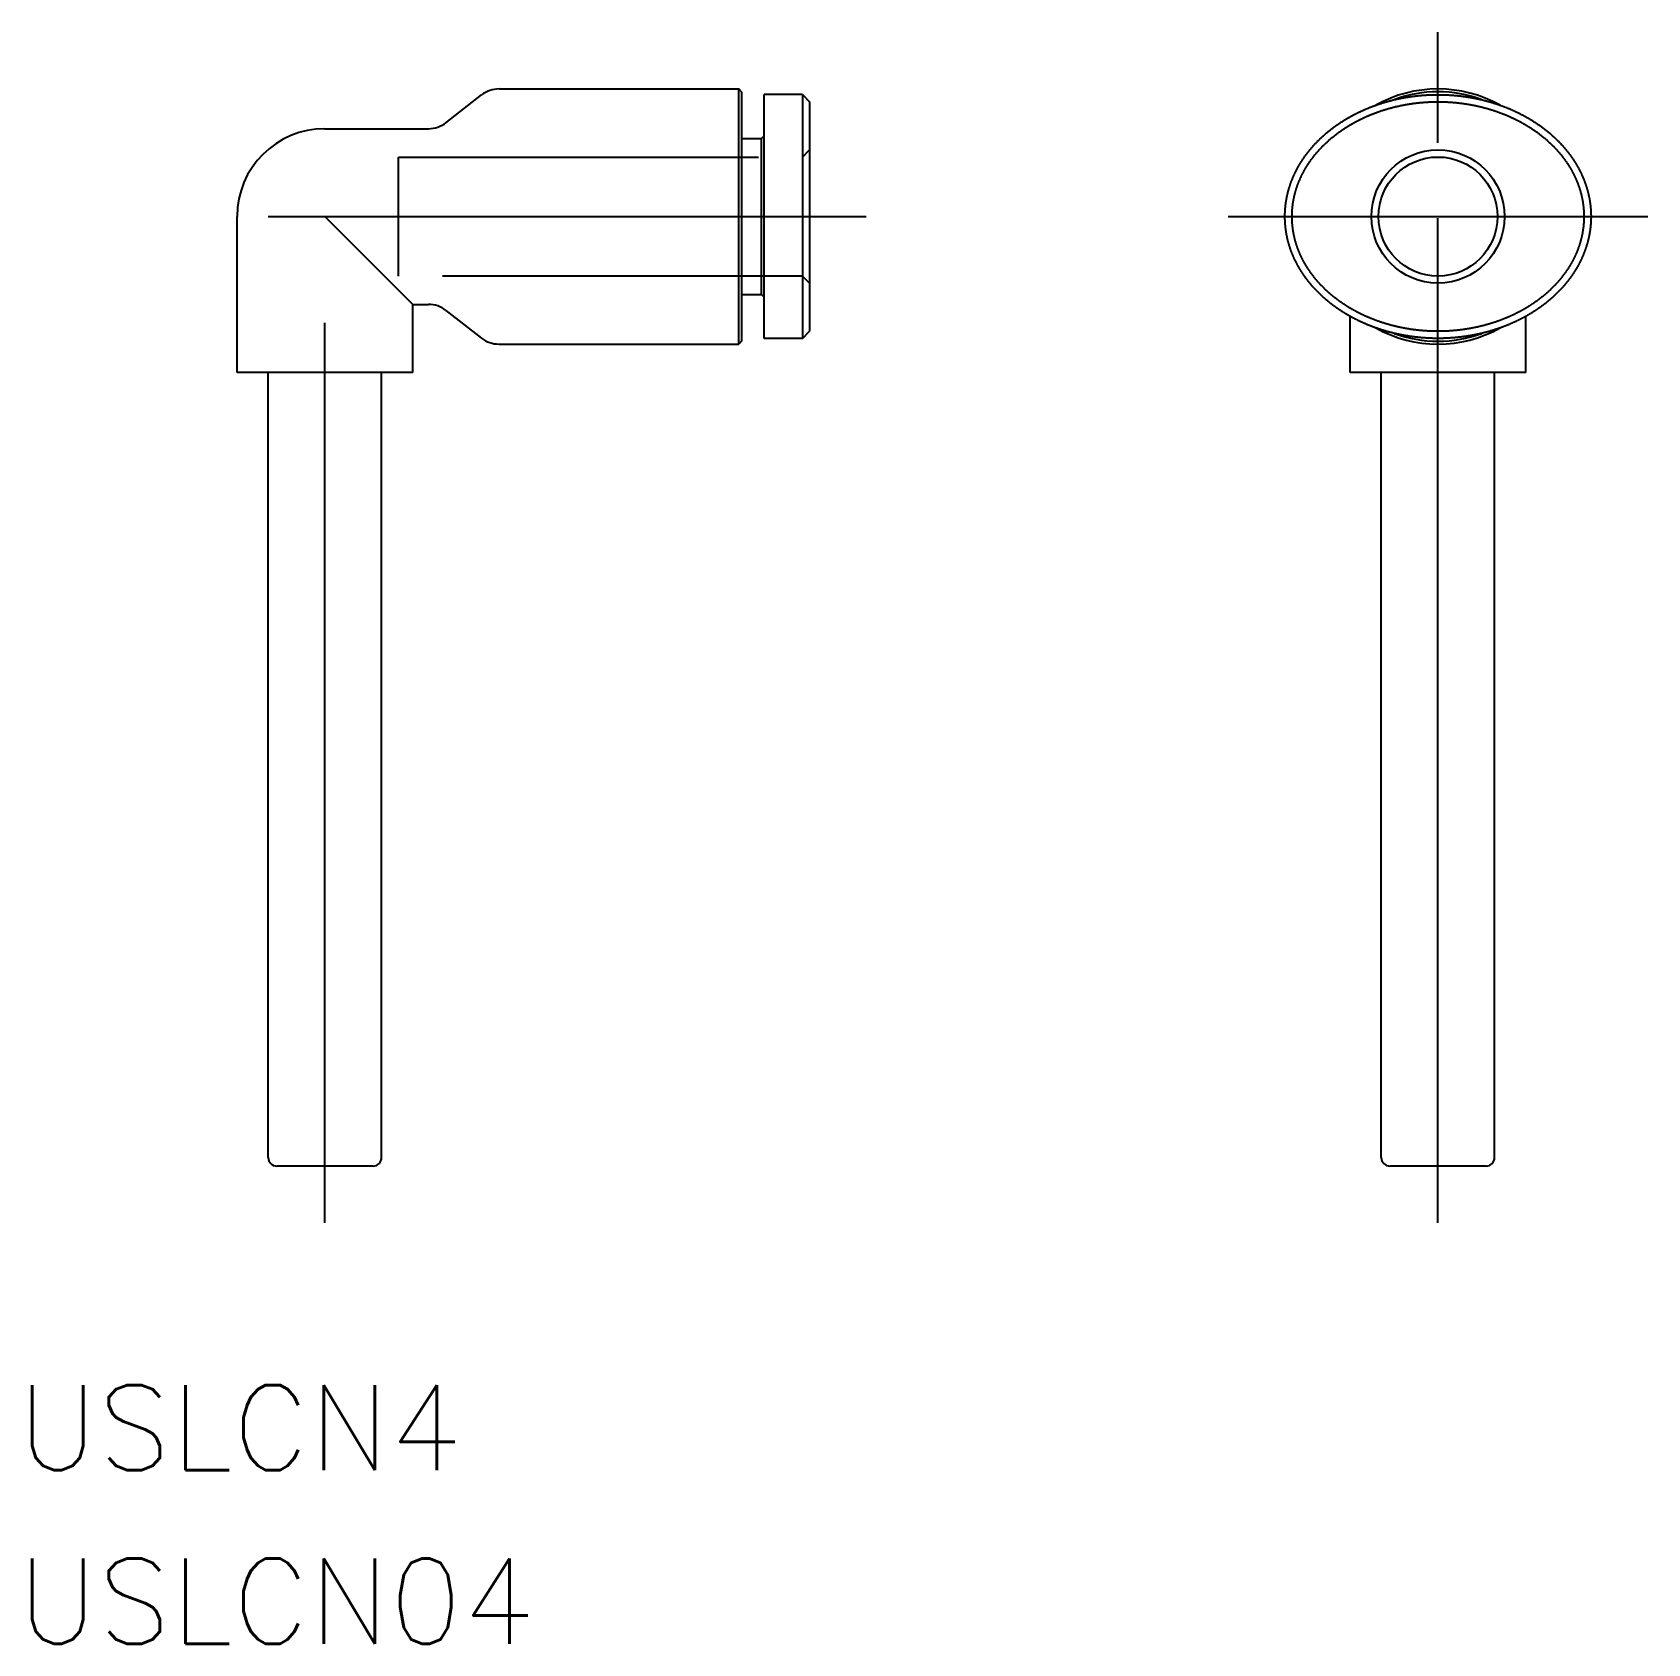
# Model space of a CAD drawing. Extents: x -10.3 to 46.7, y -16.9 to 40.
import ezdxf

# ---------------------------------------------------------------- set-up
doc = ezdxf.new("R2010")
doc.units = 0
doc.linetypes.add('CENTER', pattern=[50.8, 31.75, -6.35, 6.35, -6.35])
doc.linetypes.add('DASHED', pattern=[19.05, 12.7, -6.35])
doc.layers.get('0').update_dxf_attribs({"linetype": 'CONTINUOUS'})
doc.layers.add('CENTER', color=1, linetype='CENTER')
doc.styles.get("Standard").update_dxf_attribs({"font": 'txt.shx', "height": 3, "bigfont": 'bigfont.shx'})

msp = doc.modelspace()

# ---------------------------------------------------------------- texts
at = {"color": 7, "linetype": 'CONTINUOUS'}
for s, p in [('USLCN4', (-10.8392, -10.7269)), ('USLCN04', (-10.8392, -16.8537))]:
    msp.add_text(s, height=3, dxfattribs=at).set_placement(p)

# ---------------------------------------------------------------- linework, layer by layer
at = {"color": 7, "linetype": 'CONTINUOUS'}
for p, q in [((4.2708, 36.8106), (5.5292, 37.7894)), ((6.1431, 38), (14.6, 38)), ((14.6, 29), (14.6, 38)), ((14.7, 37.9), (14.6, 38)), ((14.7, 37.9), (14.7, 29.1)), ((15.5, 29.2), (15.5, 37.8)), ((16.85, 37.8), (15.5, 37.8)), ((16.85, 37.8), (16.85, 29.2)), ((16.85, 37.8), (17.1, 37.55)), ((17.1, 37.55), (17.1, 29.45)), ((0, 36.6), (3.6569, 36.6)), ((14.7, 36.25), (15.4, 36.25)), ((15.4, 36.25), (15.5, 36.35)), ((15.4, 30.75), (15.4, 36.25)), ((-3.1, 28), (-3.1, 33.5)), ((3.1, 30.4), (0, 33.5)), ((3.1, 28), (3.1, 30.4)), ((3.1, 30.4), (3.6569, 30.4)), ((14.7, 30.75), (15.4, 30.75)), ((15.4, 30.75), (15.5, 30.65)), ((4.2708, 30.1894), (5.5292, 29.2106)), ((36.1756, 28), (36.1756, 29.9791)), ((42.3756, 28), (42.3756, 29.9791)), ((14.7, 29.1), (14.6, 29)), ((16.85, 29.2), (15.5, 29.2)), ((16.85, 29.2), (17.1, 29.45)), ((6.1431, 29), (14.6, 29)), ((3.1, 28), (-3.1, 28)), ((-2, 0.3), (-2, 28)), ((2, 0.3), (2, 28)), ((42.3756, 28), (36.1756, 28)), ((37.2756, 0.3), (37.2756, 28)), ((41.2756, 0.3), (41.2756, 28)), ((1.7, 0), (-1.7, 0)), ((40.9756, 0), (37.5756, 0))]:
    msp.add_line(p, q, dxfattribs=at)
at = {"color": 3, "linetype": 'DASHED'}
for p, q in [((2.6, 35.6), (16.85, 35.6)), ((2.6, 31.4), (2.6, 35.6)), ((16.85, 35.6), (17.1, 35.85)), ((16.85, 31.4), (2.6, 31.4)), ((17.1, 31.15), (16.85, 31.4))]:
    msp.add_line(p, q, dxfattribs=at)
at = {"color": 7}
for points in [[(39.2756, 37.8, 0), (39.2867, 37.8, 0), (39.2977, 37.8, 0), (39.3087, 37.7999, 0), (39.3197, 37.7999, 0), (39.3307, 37.7998, 0), (39.3417, 37.7997, 0), (39.3527, 37.7996, 0), (39.3637, 37.7995, 0), (39.3747, 37.7993, 0), (39.3857, 37.7992, 0), (39.3966, 37.799, 0), (39.4076, 37.7988, 0), (39.4186, 37.7986, 0), (39.4295, 37.7984, 0), (39.4405, 37.7981, 0), (39.4515, 37.7979, 0), (39.4625, 37.7976, 0), (39.4734, 37.7973, 0), (39.4844, 37.797, 0), (39.4954, 37.7966, 0), (39.5064, 37.7963, 0), (39.5174, 37.7959, 0), (39.5284, 37.7955, 0), (39.5394, 37.7951, 0), (39.5504, 37.7947, 0), (39.5614, 37.7942, 0), (39.5725, 37.7938, 0), (39.5835, 37.7933, 0), (39.5946, 37.7928, 0), (39.6056, 37.7922, 0), (39.6167, 37.7917, 0), (39.6278, 37.7911, 0), (39.639, 37.7905, 0), (39.6501, 37.7899, 0), (39.6613, 37.7893, 0), (39.6724, 37.7886, 0), (39.6836, 37.788, 0), (39.6948, 37.7873, 0), (39.7061, 37.7866, 0), (39.7173, 37.7858, 0), (39.7286, 37.7851, 0), (39.7399, 37.7843, 0), (39.7513, 37.7835, 0), (39.7626, 37.7827, 0), (39.774, 37.7818, 0), (39.7854, 37.781, 0), (39.7969, 37.7801, 0), (39.8083, 37.7792, 0), (39.8198, 37.7782, 0), (39.8314, 37.7773, 0), (39.8429, 37.7763, 0), (39.8545, 37.7753, 0), (39.8662, 37.7743, 0), (39.8778, 37.7732, 0), (39.8895, 37.7722, 0), (39.9013, 37.7711, 0), (39.913, 37.77, 0), (39.9249, 37.7688, 0), (39.9367, 37.7677, 0), (39.9486, 37.7665, 0), (39.9605, 37.7653, 0), (39.9725, 37.764, 0), (39.9845, 37.7628, 0), (39.9966, 37.7615, 0), (40.0087, 37.7602, 0), (40.0209, 37.7589, 0), (40.0331, 37.7575, 0), (40.0453, 37.7561, 0), (40.0577, 37.7547, 0), (40.07, 37.7532, 0), (40.0824, 37.7517, 0), (40.0949, 37.7502, 0), (40.1074, 37.7487, 0), (40.12, 37.7471, 0), (40.1326, 37.7455, 0), (40.1453, 37.7439, 0), (40.158, 37.7422, 0), (40.1708, 37.7405, 0), (40.1837, 37.7388, 0), (40.1966, 37.737, 0), (40.2095, 37.7352, 0), (40.2226, 37.7334, 0), (40.2356, 37.7315, 0), (40.2488, 37.7296, 0), (40.262, 37.7277, 0), (40.2752, 37.7257, 0), (40.2885, 37.7237, 0), (40.3019, 37.7216, 0), (40.3154, 37.7195, 0), (40.3289, 37.7174, 0), (40.3424, 37.7153, 0), (40.3561, 37.7131, 0), (40.3698, 37.7108, 0), (40.3835, 37.7085, 0), (40.3974, 37.7062, 0), (40.4113, 37.7038, 0), (40.4252, 37.7014, 0), (40.4392, 37.699, 0), (40.4533, 37.6965, 0), (40.4674, 37.694, 0), (40.4815, 37.6914, 0), (40.4958, 37.6888, 0), (40.51, 37.6861, 0), (40.5244, 37.6834, 0), (40.5388, 37.6807, 0), (40.5532, 37.6779, 0), (40.5677, 37.6751, 0), (40.5822, 37.6722, 0), (40.5968, 37.6693, 0), (40.6114, 37.6664, 0), (40.6261, 37.6634, 0), (40.6408, 37.6603, 0), (40.6556, 37.6572, 0), (40.6704, 37.6541, 0), (40.6853, 37.6509, 0), (40.7002, 37.6477, 0), (40.7151, 37.6444, 0), (40.7301, 37.6411, 0), (40.7451, 37.6377, 0), (40.7602, 37.6343, 0), (40.7753, 37.6308, 0), (40.7905, 37.6273, 0), (40.8057, 37.6238, 0), (40.8209, 37.6202, 0), (40.8362, 37.6165, 0), (40.8515, 37.6128, 0), (40.8668, 37.6091, 0), (40.8822, 37.6053, 0), (40.8976, 37.6014, 0), (40.913, 37.5975, 0), (40.9285, 37.5936, 0), (40.944, 37.5896, 0), (40.9596, 37.5856, 0), (40.9751, 37.5815, 0), (40.9907, 37.5773, 0), (41.0064, 37.5731, 0), (41.022, 37.5689, 0), (41.0377, 37.5646, 0), (41.0534, 37.5602, 0), (41.0692, 37.5558, 0), (41.085, 37.5514, 0), (41.1008, 37.5469, 0), (41.1166, 37.5423, 0), (41.1325, 37.5377, 0), (41.1483, 37.533, 0), (41.1642, 37.5283, 0), (41.1802, 37.5236, 0), (41.1961, 37.5187, 0), (41.2121, 37.5139, 0), (41.2281, 37.5089, 0), (41.2441, 37.504, 0), (41.2602, 37.4989, 0), (41.2762, 37.4938, 0), (41.2923, 37.4887, 0), (41.3084, 37.4835, 0), (41.3246, 37.4782, 0), (41.3407, 37.4729, 0), (41.3569, 37.4676, 0), (41.3731, 37.4622, 0), (41.3893, 37.4567, 0), (41.4055, 37.4512, 0), (41.4217, 37.4456, 0), (41.438, 37.44, 0), (41.4543, 37.4343, 0), (41.4706, 37.4285, 0), (41.4869, 37.4227, 0), (41.5032, 37.4169, 0), (41.5195, 37.4109, 0), (41.5359, 37.405, 0), (41.5522, 37.3989, 0), (41.5686, 37.3929, 0), (41.585, 37.3867, 0), (41.6014, 37.3805, 0), (41.6178, 37.3743, 0), (41.6342, 37.3679, 0), (41.6506, 37.3616, 0), (41.667, 37.3551, 0), (41.6835, 37.3486, 0), (41.6999, 37.3421, 0), (41.7164, 37.3355, 0), (41.7329, 37.3288, 0), (41.7493, 37.3221, 0), (41.7658, 37.3153, 0), (41.7823, 37.3085, 0), (41.7988, 37.3016, 0), (41.8153, 37.2946, 0), (41.8318, 37.2876, 0), (41.8483, 37.2805, 0), (41.8648, 37.2733, 0), (41.8813, 37.2661, 0), (41.8978, 37.2589, 0), (41.9143, 37.2515, 0), (41.9308, 37.2442, 0), (41.9474, 37.2367, 0), (41.9639, 37.2292, 0), (41.9804, 37.2216, 0), (41.9969, 37.214, 0), (42.0134, 37.2063, 0), (42.0299, 37.1985, 0), (42.0465, 37.1907, 0), (42.063, 37.1828, 0), (42.0795, 37.1749, 0), (42.096, 37.1669, 0), (42.1125, 37.1588, 0), (42.129, 37.1507, 0), (42.1455, 37.1425, 0), (42.1619, 37.1342, 0), (42.1784, 37.1259, 0), (42.1949, 37.1175, 0), (42.2113, 37.109, 0), (42.2278, 37.1005, 0), (42.2442, 37.0919, 0), (42.2607, 37.0833, 0), (42.2771, 37.0746, 0), (42.2935, 37.0658, 0), (42.3099, 37.057, 0), (42.3263, 37.048, 0), (42.3427, 37.0391, 0), (42.359, 37.03, 0), (42.3754, 37.0209, 0), (42.3917, 37.0118, 0), (42.408, 37.0025, 0), (42.4243, 36.9933, 0), (42.4406, 36.9839, 0), (42.4569, 36.9745, 0), (42.4731, 36.965, 0), (42.4894, 36.9555, 0), (42.5056, 36.9458, 0), (42.5217, 36.9362, 0), (42.5379, 36.9264, 0), (42.554, 36.9166, 0), (42.5702, 36.9068, 0), (42.5863, 36.8969, 0), (42.6023, 36.8869, 0), (42.6184, 36.8768, 0), (42.6344, 36.8667, 0), (42.6504, 36.8566, 0), (42.6664, 36.8463, 0), (42.6823, 36.836, 0), (42.6982, 36.8257, 0), (42.7141, 36.8153, 0), (42.7299, 36.8048, 0), (42.7458, 36.7943, 0), (42.7616, 36.7837, 0), (42.7773, 36.773, 0), (42.7931, 36.7623, 0), (42.8088, 36.7515, 0), (42.8244, 36.7407, 0), (42.8401, 36.7298, 0), (42.8557, 36.7188, 0), (42.8712, 36.7078, 0), (42.8868, 36.6967, 0), (42.9023, 36.6856, 0), (42.9177, 36.6744, 0), (42.9331, 36.6632, 0), (42.9485, 36.6519, 0), (42.9638, 36.6405, 0), (42.9791, 36.6291, 0), (42.9944, 36.6176, 0), (43.0096, 36.606, 0), (43.0248, 36.5944, 0), (43.0399, 36.5828, 0), (43.055, 36.571, 0), (43.0701, 36.5593, 0), (43.0851, 36.5474, 0), (43.1001, 36.5355, 0), (43.115, 36.5236, 0), (43.1299, 36.5116, 0), (43.1447, 36.4995, 0), (43.1595, 36.4874, 0), (43.1742, 36.4752, 0), (43.1889, 36.463, 0), (43.2035, 36.4507, 0), (43.2181, 36.4384, 0), (43.2326, 36.426, 0), (43.2471, 36.4135, 0), (43.2615, 36.401, 0), (43.2759, 36.3884, 0), (43.2902, 36.3758, 0), (43.3045, 36.3632, 0), (43.3187, 36.3504, 0), (43.3329, 36.3376, 0), (43.347, 36.3248, 0), (43.361, 36.3119, 0), (43.375, 36.299, 0), (43.3889, 36.286, 0), (43.4028, 36.2729, 0), (43.4166, 36.2598, 0), (43.4304, 36.2467, 0), (43.4441, 36.2335, 0), (43.4577, 36.2202, 0), (43.4713, 36.2069, 0), (43.4848, 36.1936, 0), (43.4982, 36.1802, 0), (43.5116, 36.1667, 0), (43.5249, 36.1532, 0), (43.5382, 36.1397, 0), (43.5514, 36.1261, 0), (43.5645, 36.1125, 0), (43.5776, 36.0988, 0), (43.5906, 36.0851, 0), (43.6036, 36.0713, 0), (43.6164, 36.0575, 0), (43.6292, 36.0436, 0), (43.642, 36.0297, 0), (43.6547, 36.0158, 0), (43.6673, 36.0018, 0), (43.6798, 35.9878, 0), (43.6923, 35.9737, 0), (43.7047, 35.9596, 0), (43.7171, 35.9454, 0), (43.7293, 35.9312, 0), (43.7415, 35.917, 0), (43.7537, 35.9027, 0), (43.7657, 35.8884, 0), (43.7777, 35.8741, 0), (43.7896, 35.8597, 0), (43.8015, 35.8452, 0), (43.8133, 35.8308, 0), (43.825, 35.8163, 0), (43.8366, 35.8017, 0), (43.8482, 35.7871, 0), (43.8597, 35.7725, 0), (43.8711, 35.7579, 0), (43.8824, 35.7432, 0), (43.8937, 35.7284, 0), (43.9049, 35.7137, 0), (43.916, 35.6989, 0), (43.9271, 35.6841, 0), (43.938, 35.6692, 0), (43.9489, 35.6543, 0), (43.9597, 35.6394, 0), (43.9705, 35.6244, 0), (43.9811, 35.6094, 0), (43.9917, 35.5944, 0), (44.0022, 35.5794, 0), (44.0126, 35.5643, 0), (44.023, 35.5492, 0), (44.0333, 35.534, 0), (44.0434, 35.5189, 0), (44.0535, 35.5037, 0), (44.0636, 35.4884, 0), (44.0735, 35.4732, 0), (44.0834, 35.4579, 0), (44.0932, 35.4426, 0), (44.1029, 35.4272, 0), (44.1125, 35.4119, 0), (44.122, 35.3965, 0), (44.1315, 35.3811, 0), (44.1409, 35.3656, 0), (44.1502, 35.3501, 0), (44.1594, 35.3346, 0), (44.1686, 35.3191, 0), (44.1777, 35.3035, 0), (44.1867, 35.288, 0), (44.1956, 35.2724, 0), (44.2044, 35.2567, 0), (44.2131, 35.2411, 0), (44.2218, 35.2254, 0), (44.2304, 35.2097, 0), (44.2389, 35.194, 0), (44.2473, 35.1782, 0), (44.2557, 35.1624, 0), (44.264, 35.1466, 0), (44.2722, 35.1308, 0), (44.2803, 35.115, 0), (44.2883, 35.0991, 0), (44.2962, 35.0832, 0), (44.3041, 35.0673, 0), (44.3119, 35.0514, 0), (44.3196, 35.0354, 0), (44.3272, 35.0194, 0), (44.3348, 35.0034, 0), (44.3422, 34.9874, 0), (44.3496, 34.9714, 0), (44.3569, 34.9553, 0), (44.3641, 34.9392, 0), (44.3712, 34.9231, 0), (44.3783, 34.907, 0), (44.3853, 34.8909, 0), (44.3922, 34.8747, 0), (44.399, 34.8586, 0), (44.4057, 34.8424, 0), (44.4123, 34.8262, 0), (44.4189, 34.81, 0), (44.4254, 34.7937, 0), (44.4318, 34.7775, 0), (44.4381, 34.7612, 0), (44.4443, 34.7449, 0), (44.4505, 34.7286, 0), (44.4566, 34.7123, 0), (44.4625, 34.696, 0), (44.4684, 34.6796, 0), (44.4743, 34.6632, 0), (44.48, 34.6469, 0), (44.4857, 34.6305, 0), (44.4912, 34.6141, 0), (44.4967, 34.5976, 0), (44.5021, 34.5812, 0), (44.5075, 34.5648, 0), (44.5127, 34.5483, 0), (44.5179, 34.5318, 0), (44.5229, 34.5153, 0), (44.5279, 34.4988, 0), (44.5328, 34.4823, 0), (44.5377, 34.4658, 0), (44.5424, 34.4493, 0), (44.5471, 34.4327, 0), (44.5516, 34.4162, 0), (44.5561, 34.3996, 0), (44.5605, 34.3831, 0), (44.5649, 34.3665, 0), (44.5691, 34.3499, 0), (44.5733, 34.3333, 0), (44.5773, 34.3167, 0), (44.5813, 34.3001, 0), (44.5852, 34.2834, 0), (44.5891, 34.2668, 0), (44.5928, 34.2502, 0), (44.5965, 34.2335, 0), (44.6001, 34.2168, 0), (44.6036, 34.2002, 0), (44.607, 34.1835, 0), (44.6103, 34.1668, 0), (44.6135, 34.1501, 0), (44.6167, 34.1334, 0), (44.6198, 34.1167, 0), (44.6228, 34.1, 0), (44.6257, 34.0833, 0), (44.6285, 34.0666, 0), (44.6313, 34.0498, 0), (44.634, 34.0331, 0), (44.6365, 34.0164, 0), (44.639, 33.9996, 0), (44.6415, 33.9829, 0), (44.6438, 33.9661, 0), (44.6461, 33.9494, 0), (44.6482, 33.9326, 0), (44.6503, 33.9158, 0), (44.6523, 33.8991, 0), (44.6542, 33.8823, 0), (44.6561, 33.8655, 0), (44.6578, 33.8487, 0), (44.6595, 33.8319, 0), (44.6611, 33.8151, 0), (44.6626, 33.7983, 0), (44.664, 33.7815, 0), (44.6654, 33.7647, 0), (44.6666, 33.7479, 0), (44.6678, 33.7311, 0), (44.6689, 33.7143, 0), (44.6699, 33.6975, 0), (44.6709, 33.6807, 0), (44.6717, 33.6639, 0), (44.6725, 33.6471, 0), (44.6731, 33.6303, 0), (44.6737, 33.6135, 0), (44.6743, 33.5967, 0), (44.6747, 33.5799, 0), (44.675, 33.563, 0), (44.6753, 33.5462, 0), (44.6755, 33.5294, 0), (44.6756, 33.5126, 0), (44.6756, 33.4958, 0), (44.6756, 33.479, 0), (44.6754, 33.4622, 0), (44.6752, 33.4453, 0), (44.6749, 33.4285, 0), (44.6745, 33.4117, 0), (44.674, 33.3949, 0), (44.6734, 33.3781, 0), (44.6728, 33.3613, 0), (44.6721, 33.3445, 0), (44.6712, 33.3277, 0), (44.6703, 33.3109, 0), (44.6694, 33.2941, 0), (44.6683, 33.2773, 0), (44.6672, 33.2605, 0), (44.666, 33.2437, 0), (44.6646, 33.2269, 0), (44.6633, 33.2101, 0), (44.6618, 33.1934, 0), (44.6602, 33.1766, 0), (44.6586, 33.1598, 0), (44.6569, 33.1431, 0), (44.6551, 33.1263, 0), (44.6532, 33.1096, 0), (44.6513, 33.0929, 0), (44.6492, 33.0761, 0), (44.6471, 33.0594, 0), (44.6449, 33.0427, 0), (44.6426, 33.026, 0), (44.6402, 33.0093, 0), (44.6378, 32.9926, 0), (44.6353, 32.976, 0), (44.6327, 32.9593, 0), (44.63, 32.9427, 0), (44.6272, 32.926, 0), (44.6244, 32.9094, 0), (44.6214, 32.8928, 0), (44.6184, 32.8762, 0), (44.6153, 32.8596, 0), (44.6122, 32.843, 0), (44.6089, 32.8265, 0), (44.6056, 32.8099, 0), (44.6022, 32.7934, 0), (44.5987, 32.7769, 0), (44.5951, 32.7604, 0), (44.5914, 32.7439, 0), (44.5877, 32.7274, 0), (44.5839, 32.7109, 0), (44.58, 32.6945, 0), (44.576, 32.6781, 0), (44.572, 32.6617, 0), (44.5679, 32.6453, 0), (44.5637, 32.6289, 0), (44.5594, 32.6125, 0), (44.555, 32.5962, 0), (44.5506, 32.5799, 0), (44.546, 32.5636, 0), (44.5414, 32.5473, 0), (44.5367, 32.5311, 0), (44.532, 32.5148, 0), (44.5271, 32.4986, 0), (44.5222, 32.4824, 0), (44.5172, 32.4662, 0), (44.5122, 32.4501, 0), (44.507, 32.434, 0), (44.5018, 32.4179, 0), (44.4965, 32.4018, 0), (44.4911, 32.3858, 0), (44.4857, 32.3697, 0), (44.4802, 32.3537, 0), (44.4746, 32.3378, 0), (44.4689, 32.3218, 0), (44.4631, 32.3059, 0), (44.4573, 32.29, 0), (44.4514, 32.2741, 0), (44.4455, 32.2583, 0), (44.4394, 32.2425, 0), (44.4333, 32.2267, 0), (44.4271, 32.2109, 0), (44.4209, 32.1952, 0), (44.4145, 32.1795, 0), (44.4081, 32.1638, 0), (44.4017, 32.1482, 0), (44.3951, 32.1326, 0), (44.3885, 32.117, 0), (44.3819, 32.1014, 0), (44.3751, 32.0859, 0), (44.3683, 32.0704, 0), (44.3614, 32.055, 0), (44.3545, 32.0396, 0), (44.3474, 32.0242, 0), (44.3404, 32.0088, 0), (44.3332, 31.9935, 0), (44.326, 31.9782, 0), (44.3187, 31.9629, 0), (44.3113, 31.9477, 0), (44.3039, 31.9325, 0), (44.2964, 31.9174, 0), (44.2889, 31.9023, 0), (44.2813, 31.8872, 0), (44.2736, 31.8721, 0), (44.2659, 31.8571, 0), (44.2581, 31.8422, 0), (44.2502, 31.8272, 0), (44.2423, 31.8123, 0), (44.2343, 31.7975, 0), (44.2262, 31.7826, 0), (44.2181, 31.7679, 0), (44.2099, 31.7531, 0), (44.2017, 31.7384, 0), (44.1933, 31.7237, 0), (44.185, 31.7091, 0), (44.1766, 31.6945, 0), (44.1681, 31.68, 0), (44.1595, 31.6655, 0), (44.1509, 31.651, 0), (44.1423, 31.6366, 0), (44.1335, 31.6222, 0), (44.1248, 31.6079, 0), (44.1159, 31.5936, 0), (44.107, 31.5794, 0), (44.0981, 31.5652, 0), (44.0891, 31.551, 0), (44.08, 31.5369, 0), (44.0709, 31.5228, 0), (44.0618, 31.5088, 0), (44.0526, 31.4948, 0), (44.0433, 31.4809, 0), (44.034, 31.467, 0), (44.0246, 31.4531, 0), (44.0152, 31.4393, 0), (44.0057, 31.4256, 0), (43.9962, 31.4118, 0), (43.9866, 31.3982, 0), (43.977, 31.3845, 0), (43.9673, 31.3709, 0), (43.9576, 31.3574, 0), (43.9478, 31.3439, 0), (43.9379, 31.3305, 0), (43.9281, 31.317, 0), (43.9181, 31.3037, 0), (43.9081, 31.2903, 0), (43.8981, 31.2771, 0), (43.888, 31.2638, 0), (43.8779, 31.2506, 0), (43.8677, 31.2375, 0), (43.8575, 31.2244, 0), (43.8472, 31.2113, 0), (43.8369, 31.1983, 0), (43.8266, 31.1853, 0), (43.8161, 31.1724, 0), (43.8057, 31.1595, 0), (43.7952, 31.1467, 0), (43.7846, 31.1339, 0), (43.774, 31.1211, 0), (43.7634, 31.1084, 0), (43.7527, 31.0958, 0), (43.742, 31.0831, 0), (43.7312, 31.0706, 0), (43.7204, 31.058, 0), (43.7095, 31.0455, 0), (43.6986, 31.0331, 0), (43.6877, 31.0207, 0), (43.6767, 31.0083, 0), (43.6656, 30.996, 0), (43.6545, 30.9838, 0), (43.6434, 30.9715, 0), (43.6323, 30.9593, 0), (43.6211, 30.9472, 0), (43.6098, 30.9351, 0), (43.5985, 30.9231, 0), (43.5872, 30.9111, 0), (43.5758, 30.8991, 0), (43.5644, 30.8872, 0), (43.553, 30.8753, 0), (43.5415, 30.8635, 0), (43.5299, 30.8517, 0), (43.5184, 30.8399, 0), (43.5068, 30.8282, 0), (43.4951, 30.8166, 0), (43.4834, 30.805, 0), (43.4717, 30.7934, 0), (43.4599, 30.7819, 0), (43.4481, 30.7704, 0), (43.4363, 30.759, 0), (43.4244, 30.7476, 0), (43.4125, 30.7362, 0), (43.4005, 30.7249, 0), (43.3885, 30.7136, 0), (43.3765, 30.7024, 0), (43.3644, 30.6912, 0), (43.3523, 30.6801, 0), (43.3402, 30.669, 0), (43.328, 30.6579, 0), (43.3158, 30.6469, 0), (43.3035, 30.636, 0), (43.2912, 30.625, 0), (43.2789, 30.6142, 0), (43.2665, 30.6033, 0), (43.2541, 30.5925, 0), (43.2417, 30.5818, 0), (43.2292, 30.5711, 0), (43.2167, 30.5604, 0), (43.2042, 30.5498, 0), (43.1916, 30.5392, 0), (43.179, 30.5286, 0), (43.1663, 30.5181, 0), (43.1537, 30.5077, 0), (43.1409, 30.4973, 0), (43.1282, 30.4869, 0), (43.1154, 30.4766, 0), (43.1026, 30.4663, 0), (43.0898, 30.456, 0), (43.0769, 30.4458, 0), (43.064, 30.4357, 0), (43.051, 30.4256, 0), (43.038, 30.4155, 0), (43.025, 30.4055, 0), (43.012, 30.3955, 0), (42.9989, 30.3855, 0), (42.9858, 30.3756, 0), (42.9727, 30.3658, 0), (42.9595, 30.356, 0), (42.9463, 30.3462, 0), (42.9331, 30.3365, 0), (42.9198, 30.3268, 0), (42.9065, 30.3171, 0), (42.8932, 30.3075, 0), (42.8799, 30.298, 0), (42.8665, 30.2885, 0), (42.8531, 30.279, 0), (42.8396, 30.2696, 0), (42.8262, 30.2602, 0), (42.8127, 30.2508, 0), (42.7992, 30.2415, 0), (42.7856, 30.2323, 0), (42.772, 30.223, 0), (42.7584, 30.2139, 0), (42.7448, 30.2047, 0), (42.7311, 30.1956, 0), (42.7174, 30.1866, 0), (42.7037, 30.1776, 0), (42.6899, 30.1686, 0), (42.6762, 30.1597, 0), (42.6624, 30.1508, 0), (42.6485, 30.142, 0), (42.6347, 30.1332, 0), (42.6208, 30.1244, 0), (42.6069, 30.1157, 0), (42.593, 30.1071, 0), (42.579, 30.0984, 0), (42.565, 30.0899, 0), (42.551, 30.0813, 0), (42.537, 30.0728, 0), (42.5229, 30.0644, 0), (42.5088, 30.056, 0), (42.4947, 30.0476, 0), (42.4806, 30.0393, 0), (42.4665, 30.031, 0), (42.4523, 30.0228, 0), (42.4381, 30.0146, 0), (42.4239, 30.0064, 0), (42.4097, 29.9983, 0), (42.3954, 29.9902, 0), (42.3811, 29.9822, 0), (42.3668, 29.9742, 0), (42.3525, 29.9663, 0), (42.3381, 29.9584, 0), (42.3238, 29.9505, 0), (42.3094, 29.9427, 0), (42.295, 29.935, 0), (42.2805, 29.9272, 0), (42.2661, 29.9196, 0), (42.2516, 29.9119, 0), (42.2371, 29.9043, 0), (42.2226, 29.8968, 0), (42.2081, 29.8893, 0), (42.1935, 29.8818, 0), (42.1789, 29.8744, 0), (42.1643, 29.867, 0), (42.1497, 29.8596, 0), (42.1351, 29.8523, 0), (42.1204, 29.8451, 0), (42.1058, 29.8379, 0), (42.0911, 29.8307, 0), (42.0764, 29.8236, 0), (42.0617, 29.8165, 0), (42.0469, 29.8094, 0), (42.0321, 29.8024, 0), (42.0174, 29.7955, 0), (42.0026, 29.7886, 0), (41.9878, 29.7817, 0), (41.9729, 29.7748, 0), (41.9581, 29.7681, 0), (41.9432, 29.7613, 0), (41.9283, 29.7546, 0), (41.9134, 29.7479, 0), (41.8985, 29.7413, 0), (41.8836, 29.7347, 0), (41.8686, 29.7282, 0), (41.8537, 29.7217, 0), (41.8387, 29.7152, 0), (41.8237, 29.7088, 0), (41.8087, 29.7024, 0), (41.7937, 29.6961, 0), (41.7786, 29.6898, 0), (41.7636, 29.6836, 0), (41.7485, 29.6774, 0), (41.7334, 29.6712, 0), (41.7183, 29.6651, 0), (41.7032, 29.659, 0), (41.6881, 29.653, 0), (41.673, 29.647, 0), (41.6578, 29.641, 0), (41.6426, 29.6351, 0), (41.6275, 29.6292, 0), (41.6123, 29.6234, 0), (41.5971, 29.6176, 0), (41.5818, 29.6119, 0), (41.5666, 29.6062, 0), (41.5514, 29.6005, 0), (41.5361, 29.5949, 0), (41.5208, 29.5893, 0), (41.5056, 29.5838, 0), (41.4903, 29.5783, 0), (41.475, 29.5728, 0), (41.4596, 29.5674, 0), (41.4443, 29.562, 0), (41.429, 29.5567, 0), (41.4136, 29.5514, 0), (41.3983, 29.5461, 0), (41.3829, 29.5409, 0), (41.3675, 29.5358, 0), (41.3521, 29.5306, 0), (41.3367, 29.5255, 0), (41.3213, 29.5205, 0), (41.3059, 29.5155, 0), (41.2904, 29.5105, 0), (41.275, 29.5056, 0), (41.2595, 29.5007, 0), (41.244, 29.4958, 0), (41.2285, 29.491, 0), (41.213, 29.4863, 0), (41.1975, 29.4815, 0), (41.182, 29.4768, 0), (41.1665, 29.4722, 0), (41.1509, 29.4676, 0), (41.1354, 29.463, 0), (41.1198, 29.4585, 0), (41.1042, 29.454, 0), (41.0886, 29.4496, 0), (41.073, 29.4452, 0), (41.0574, 29.4408, 0), (41.0418, 29.4365, 0), (41.0262, 29.4322, 0), (41.0106, 29.4279, 0), (40.9949, 29.4237, 0), (40.9793, 29.4196, 0), (40.9636, 29.4154, 0), (40.9479, 29.4114, 0), (40.9323, 29.4073, 0), (40.9166, 29.4033, 0), (40.9009, 29.3993, 0), (40.8852, 29.3954, 0), (40.8694, 29.3915, 0), (40.8537, 29.3877, 0), (40.838, 29.3839, 0), (40.8222, 29.3801, 0), (40.8065, 29.3764, 0), (40.7907, 29.3727, 0), (40.775, 29.369, 0), (40.7592, 29.3654, 0), (40.7434, 29.3618, 0), (40.7276, 29.3583, 0), (40.7118, 29.3548, 0), (40.696, 29.3514, 0), (40.6802, 29.348, 0), (40.6643, 29.3446, 0), (40.6485, 29.3412, 0), (40.6327, 29.338, 0), (40.6168, 29.3347, 0), (40.6009, 29.3315, 0), (40.5851, 29.3283, 0), (40.5692, 29.3252, 0), (40.5533, 29.3221, 0), (40.5374, 29.319, 0), (40.5216, 29.316, 0), (40.5057, 29.313, 0), (40.4897, 29.3101, 0), (40.4738, 29.3072, 0), (40.4579, 29.3043, 0), (40.442, 29.3015, 0), (40.4261, 29.2987, 0), (40.4101, 29.2959, 0), (40.3942, 29.2932, 0), (40.3782, 29.2906, 0), (40.3623, 29.2879, 0), (40.3463, 29.2854, 0), (40.3303, 29.2828, 0), (40.3143, 29.2803, 0), (40.2984, 29.2778, 0), (40.2824, 29.2754, 0), (40.2664, 29.273, 0), (40.2504, 29.2706, 0), (40.2344, 29.2683, 0), (40.2184, 29.266, 0), (40.2024, 29.2638, 0), (40.1863, 29.2616, 0), (40.1703, 29.2594, 0), (40.1543, 29.2573, 0), (40.1382, 29.2552, 0), (40.1222, 29.2532, 0), (40.1062, 29.2512, 0), (40.0901, 29.2492, 0), (40.0741, 29.2473, 0), (40.058, 29.2454, 0), (40.0419, 29.2435, 0), (40.0259, 29.2417, 0), (40.0098, 29.2399, 0), (39.9937, 29.2382, 0), (39.9776, 29.2365, 0), (39.9616, 29.2348, 0), (39.9455, 29.2332, 0), (39.9294, 29.2316, 0), (39.9133, 29.2301, 0), (39.8972, 29.2286, 0), (39.8811, 29.2271, 0), (39.865, 29.2257, 0), (39.8489, 29.2243, 0), (39.8328, 29.2229, 0), (39.8167, 29.2216, 0), (39.8005, 29.2203, 0), (39.7844, 29.2191, 0), (39.7683, 29.2179, 0), (39.7522, 29.2168, 0), (39.736, 29.2156, 0), (39.7199, 29.2146, 0), (39.7038, 29.2135, 0), (39.6876, 29.2125, 0), (39.6715, 29.2115, 0), (39.6554, 29.2106, 0), (39.6392, 29.2097, 0), (39.6231, 29.2089, 0), (39.6069, 29.2081, 0), (39.5908, 29.2073, 0), (39.5746, 29.2066, 0), (39.5585, 29.2059, 0), (39.5423, 29.2052, 0), (39.5262, 29.2046, 0), (39.51, 29.204, 0), (39.4938, 29.2035, 0), (39.4777, 29.203, 0), (39.4615, 29.2025, 0), (39.4454, 29.2021, 0), (39.4292, 29.2017, 0), (39.413, 29.2014, 0), (39.3969, 29.2011, 0), (39.3807, 29.2008, 0), (39.3645, 29.2006, 0), (39.3484, 29.2004, 0), (39.3322, 29.2002, 0), (39.316, 29.2001, 0), (39.2999, 29.2, 0), (39.2837, 29.2, 0), (39.2675, 29.2, 0), (39.2514, 29.2, 0), (39.2352, 29.2001, 0), (39.219, 29.2002, 0), (39.2029, 29.2004, 0), (39.1867, 29.2006, 0), (39.1705, 29.2008, 0), (39.1544, 29.2011, 0), (39.1382, 29.2014, 0), (39.122, 29.2017, 0), (39.1059, 29.2021, 0), (39.0897, 29.2025, 0), (39.0736, 29.203, 0), (39.0574, 29.2035, 0), (39.0412, 29.204, 0), (39.0251, 29.2046, 0), (39.0089, 29.2052, 0), (38.9928, 29.2059, 0), (38.9766, 29.2066, 0), (38.9605, 29.2073, 0), (38.9443, 29.2081, 0), (38.9282, 29.2089, 0), (38.912, 29.2098, 0), (38.8959, 29.2106, 0), (38.8797, 29.2116, 0), (38.8636, 29.2125, 0), (38.8475, 29.2135, 0), (38.8313, 29.2146, 0), (38.8152, 29.2157, 0), (38.7991, 29.2168, 0), (38.783, 29.2179, 0), (38.7668, 29.2191, 0), (38.7507, 29.2204, 0), (38.7346, 29.2216, 0), (38.7185, 29.2229, 0), (38.7024, 29.2243, 0), (38.6863, 29.2257, 0), (38.6702, 29.2271, 0), (38.6541, 29.2286, 0), (38.638, 29.2301, 0), (38.6219, 29.2316, 0), (38.6058, 29.2332, 0), (38.5897, 29.2348, 0), (38.5736, 29.2365, 0), (38.5575, 29.2382, 0), (38.5414, 29.2399, 0), (38.5254, 29.2417, 0), (38.5093, 29.2435, 0), (38.4932, 29.2454, 0), (38.4772, 29.2472, 0), (38.4611, 29.2492, 0), (38.4451, 29.2511, 0), (38.429, 29.2531, 0), (38.413, 29.2552, 0), (38.397, 29.2573, 0), (38.3809, 29.2594, 0), (38.3649, 29.2616, 0), (38.3489, 29.2638, 0), (38.3329, 29.266, 0), (38.3169, 29.2683, 0), (38.3009, 29.2706, 0), (38.2849, 29.273, 0), (38.2689, 29.2754, 0), (38.2529, 29.2778, 0), (38.2369, 29.2803, 0), (38.2209, 29.2828, 0), (38.205, 29.2853, 0), (38.189, 29.2879, 0), (38.173, 29.2905, 0), (38.1571, 29.2932, 0), (38.1411, 29.2959, 0), (38.1252, 29.2987, 0), (38.1093, 29.3015, 0), (38.0933, 29.3043, 0), (38.0774, 29.3071, 0), (38.0615, 29.31, 0), (38.0456, 29.313, 0), (38.0297, 29.316, 0), (38.0138, 29.319, 0), (37.9979, 29.3221, 0), (37.982, 29.3252, 0), (37.9662, 29.3283, 0), (37.9503, 29.3315, 0), (37.9345, 29.3347, 0), (37.9186, 29.3379, 0), (37.9028, 29.3412, 0), (37.8869, 29.3446, 0), (37.8711, 29.348, 0), (37.8553, 29.3514, 0), (37.8395, 29.3548, 0), (37.8237, 29.3583, 0), (37.8079, 29.3619, 0), (37.7921, 29.3654, 0), (37.7763, 29.369, 0), (37.7605, 29.3727, 0), (37.7448, 29.3764, 0), (37.729, 29.3801, 0), (37.7133, 29.3839, 0), (37.6975, 29.3877, 0), (37.6818, 29.3915, 0), (37.6661, 29.3954, 0), (37.6504, 29.3994, 0), (37.6347, 29.4033, 0), (37.619, 29.4073, 0), (37.6033, 29.4114, 0), (37.5876, 29.4155, 0), (37.572, 29.4196, 0), (37.5563, 29.4238, 0), (37.5407, 29.428, 0), (37.5251, 29.4322, 0), (37.5094, 29.4365, 0), (37.4938, 29.4408, 0), (37.4782, 29.4452, 0), (37.4626, 29.4496, 0), (37.447, 29.454, 0), (37.4315, 29.4585, 0), (37.4159, 29.4631, 0), (37.4003, 29.4676, 0), (37.3848, 29.4722, 0), (37.3693, 29.4769, 0), (37.3537, 29.4816, 0), (37.3382, 29.4863, 0), (37.3227, 29.491, 0), (37.3072, 29.4959, 0), (37.2918, 29.5007, 0), (37.2763, 29.5056, 0), (37.2608, 29.5105, 0), (37.2454, 29.5155, 0), (37.2299, 29.5205, 0), (37.2145, 29.5255, 0), (37.1991, 29.5306, 0), (37.1837, 29.5358, 0), (37.1683, 29.5409, 0), (37.1529, 29.5462, 0), (37.1375, 29.5514, 0), (37.1222, 29.5567, 0), (37.1068, 29.562, 0), (37.0915, 29.5674, 0), (37.0762, 29.5728, 0), (37.0608, 29.5783, 0), (37.0455, 29.5838, 0), (37.0303, 29.5893, 0), (37.015, 29.5949, 0), (36.9997, 29.6005, 0), (36.9845, 29.6062, 0), (36.9692, 29.6119, 0), (36.954, 29.6177, 0), (36.9388, 29.6234, 0), (36.9236, 29.6293, 0), (36.9084, 29.6351, 0), (36.8933, 29.6411, 0), (36.8781, 29.647, 0), (36.863, 29.653, 0), (36.8479, 29.659, 0), (36.8328, 29.6651, 0), (36.8177, 29.6712, 0), (36.8026, 29.6774, 0), (36.7875, 29.6836, 0), (36.7725, 29.6898, 0), (36.7575, 29.6961, 0), (36.7424, 29.7025, 0), (36.7274, 29.7088, 0), (36.7124, 29.7152, 0), (36.6975, 29.7217, 0), (36.6825, 29.7282, 0), (36.6676, 29.7347, 0), (36.6527, 29.7413, 0), (36.6378, 29.7479, 0), (36.6229, 29.7546, 0), (36.608, 29.7613, 0), (36.5931, 29.768, 0), (36.5783, 29.7748, 0), (36.5635, 29.7817, 0), (36.5487, 29.7885, 0), (36.5339, 29.7954, 0), (36.5191, 29.8024, 0), (36.5044, 29.8094, 0), (36.4896, 29.8165, 0), (36.4749, 29.8235, 0), (36.4602, 29.8307, 0), (36.4455, 29.8378, 0), (36.4309, 29.845, 0), (36.4162, 29.8523, 0), (36.4016, 29.8596, 0), (36.387, 29.8669, 0), (36.3724, 29.8743, 0), (36.3578, 29.8817, 0), (36.3433, 29.8892, 0), (36.3287, 29.8967, 0), (36.3142, 29.9043, 0), (36.2997, 29.9119, 0), (36.2853, 29.9195, 0), (36.2708, 29.9272, 0), (36.2564, 29.9349, 0), (36.242, 29.9427, 0), (36.2276, 29.9505, 0), (36.2132, 29.9584, 0), (36.1988, 29.9663, 0), (36.1845, 29.9742, 0), (36.1702, 29.9822, 0), (36.1559, 29.9902, 0), (36.1416, 29.9983, 0), (36.1274, 30.0064, 0), (36.1132, 30.0145, 0), (36.099, 30.0227, 0), (36.0848, 30.031, 0), (36.0706, 30.0393, 0), (36.0565, 30.0476, 0), (36.0424, 30.056, 0), (36.0283, 30.0644, 0), (36.0143, 30.0728, 0), (36.0002, 30.0813, 0), (35.9862, 30.0898, 0), (35.9723, 30.0984, 0), (35.9583, 30.1071, 0), (35.9444, 30.1157, 0), (35.9305, 30.1244, 0), (35.9166, 30.1332, 0), (35.9027, 30.142, 0), (35.8889, 30.1508, 0), (35.8751, 30.1597, 0), (35.8613, 30.1686, 0), (35.8476, 30.1776, 0), (35.8339, 30.1866, 0), (35.8202, 30.1956, 0), (35.8065, 30.2047, 0), (35.7929, 30.2138, 0), (35.7793, 30.223, 0), (35.7657, 30.2322, 0), (35.7521, 30.2415, 0), (35.7386, 30.2508, 0), (35.7251, 30.2602, 0), (35.7116, 30.2695, 0), (35.6982, 30.279, 0), (35.6848, 30.2885, 0), (35.6714, 30.298, 0), (35.658, 30.3075, 0), (35.6447, 30.3171, 0), (35.6314, 30.3268, 0), (35.6182, 30.3365, 0), (35.6049, 30.3462, 0), (35.5917, 30.356, 0), (35.5786, 30.3658, 0), (35.5654, 30.3756, 0), (35.5523, 30.3855, 0), (35.5393, 30.3955, 0), (35.5262, 30.4055, 0), (35.5132, 30.4155, 0), (35.5002, 30.4256, 0), (35.4873, 30.4357, 0), (35.4744, 30.4458, 0), (35.4615, 30.456, 0), (35.4487, 30.4663, 0), (35.4358, 30.4766, 0), (35.4231, 30.4869, 0), (35.4103, 30.4973, 0), (35.3976, 30.5077, 0), (35.3849, 30.5181, 0), (35.3723, 30.5286, 0), (35.3597, 30.5392, 0), (35.3471, 30.5498, 0), (35.3345, 30.5604, 0), (35.322, 30.5711, 0), (35.3096, 30.5818, 0), (35.2971, 30.5925, 0), (35.2847, 30.6033, 0), (35.2724, 30.6142, 0), (35.26, 30.625, 0), (35.2477, 30.636, 0), (35.2355, 30.6469, 0), (35.2233, 30.6579, 0), (35.2111, 30.669, 0), (35.1989, 30.6801, 0), (35.1868, 30.6912, 0), (35.1748, 30.7024, 0), (35.1627, 30.7136, 0), (35.1507, 30.7249, 0), (35.1388, 30.7362, 0), (35.1269, 30.7476, 0), (35.115, 30.759, 0), (35.1031, 30.7704, 0), (35.0913, 30.7819, 0), (35.0796, 30.7934, 0), (35.0678, 30.805, 0), (35.0561, 30.8166, 0), (35.0445, 30.8283, 0), (35.0329, 30.84, 0), (35.0213, 30.8517, 0), (35.0098, 30.8635, 0), (34.9983, 30.8753, 0), (34.9868, 30.8872, 0), (34.9754, 30.8991, 0), (34.964, 30.9111, 0), (34.9527, 30.9231, 0), (34.9414, 30.9352, 0), (34.9301, 30.9473, 0), (34.9189, 30.9594, 0), (34.9078, 30.9716, 0), (34.8966, 30.9838, 0), (34.8856, 30.9961, 0), (34.8745, 31.0084, 0), (34.8635, 31.0208, 0), (34.8526, 31.0332, 0), (34.8417, 31.0456, 0), (34.8308, 31.0581, 0), (34.82, 31.0706, 0), (34.8092, 31.0832, 0), (34.7985, 31.0958, 0), (34.7878, 31.1085, 0), (34.7771, 31.1212, 0), (34.7665, 31.134, 0), (34.756, 31.1468, 0), (34.7455, 31.1596, 0), (34.735, 31.1725, 0), (34.7246, 31.1854, 0), (34.7142, 31.1984, 0), (34.7039, 31.2114, 0), (34.6937, 31.2245, 0), (34.6834, 31.2376, 0), (34.6733, 31.2507, 0), (34.6631, 31.2639, 0), (34.6531, 31.2772, 0), (34.643, 31.2904, 0), (34.633, 31.3038, 0), (34.6231, 31.3171, 0), (34.6132, 31.3305, 0), (34.6034, 31.344, 0), (34.5936, 31.3575, 0), (34.5839, 31.371, 0), (34.5742, 31.3846, 0), (34.5646, 31.3982, 0), (34.555, 31.4119, 0), (34.5455, 31.4256, 0), (34.536, 31.4394, 0), (34.5266, 31.4532, 0), (34.5172, 31.467, 0), (34.5079, 31.4809, 0), (34.4986, 31.4949, 0), (34.4894, 31.5089, 0), (34.4803, 31.5229, 0), (34.4712, 31.5369, 0), (34.4621, 31.551, 0), (34.4531, 31.5652, 0), (34.4442, 31.5794, 0), (34.4353, 31.5936, 0), (34.4265, 31.6079, 0), (34.4177, 31.6222, 0), (34.409, 31.6366, 0), (34.4003, 31.651, 0), (34.3917, 31.6655, 0), (34.3832, 31.68, 0), (34.3747, 31.6945, 0), (34.3663, 31.7091, 0), (34.3579, 31.7237, 0), (34.3496, 31.7384, 0), (34.3413, 31.7531, 0), (34.3332, 31.7679, 0), (34.325, 31.7826, 0), (34.317, 31.7975, 0), (34.309, 31.8123, 0), (34.3011, 31.8272, 0), (34.2932, 31.8421, 0), (34.2854, 31.8571, 0), (34.2776, 31.8721, 0), (34.27, 31.8872, 0), (34.2624, 31.9023, 0), (34.2548, 31.9174, 0), (34.2473, 31.9325, 0), (34.2399, 31.9477, 0), (34.2326, 31.9629, 0), (34.2253, 31.9782, 0), (34.2181, 31.9935, 0), (34.2109, 32.0088, 0), (34.2038, 32.0242, 0), (34.1968, 32.0396, 0), (34.1899, 32.055, 0), (34.183, 32.0704, 0), (34.1762, 32.0859, 0), (34.1694, 32.1014, 0), (34.1628, 32.117, 0), (34.1562, 32.1326, 0), (34.1496, 32.1482, 0), (34.1432, 32.1638, 0), (34.1368, 32.1795, 0), (34.1304, 32.1952, 0), (34.1242, 32.2109, 0), (34.118, 32.2267, 0), (34.1119, 32.2425, 0), (34.1059, 32.2583, 0), (34.0999, 32.2741, 0), (34.094, 32.29, 0), (34.0882, 32.3059, 0), (34.0824, 32.3218, 0), (34.0768, 32.3378, 0), (34.0712, 32.3538, 0), (34.0656, 32.3698, 0), (34.0602, 32.3858, 0), (34.0548, 32.4018, 0), (34.0495, 32.4179, 0), (34.0443, 32.434, 0), (34.0391, 32.4501, 0), (34.0341, 32.4663, 0), (34.0291, 32.4824, 0), (34.0241, 32.4986, 0), (34.0193, 32.5148, 0), (34.0145, 32.5311, 0), (34.0098, 32.5473, 0), (34.0052, 32.5636, 0), (34.0007, 32.5799, 0), (33.9963, 32.5962, 0), (33.9919, 32.6126, 0), (33.9876, 32.6289, 0), (33.9834, 32.6453, 0), (33.9792, 32.6617, 0), (33.9752, 32.6781, 0), (33.9712, 32.6945, 0), (33.9673, 32.711, 0), (33.9635, 32.7274, 0), (33.9598, 32.7439, 0), (33.9561, 32.7604, 0), (33.9525, 32.7769, 0), (33.9491, 32.7934, 0), (33.9456, 32.8099, 0), (33.9423, 32.8265, 0), (33.9391, 32.843, 0), (33.9359, 32.8596, 0), (33.9328, 32.8762, 0), (33.9298, 32.8928, 0), (33.9269, 32.9094, 0), (33.924, 32.926, 0), (33.9212, 32.9427, 0), (33.9186, 32.9593, 0), (33.9159, 32.976, 0), (33.9134, 32.9926, 0), (33.911, 33.0093, 0), (33.9086, 33.026, 0), (33.9063, 33.0427, 0), (33.9041, 33.0594, 0), (33.902, 33.0761, 0), (33.9, 33.0928, 0), (33.898, 33.1095, 0), (33.8962, 33.1263, 0), (33.8944, 33.143, 0), (33.8926, 33.1598, 0), (33.891, 33.1765, 0), (33.8895, 33.1933, 0), (33.888, 33.2101, 0), (33.8866, 33.2268, 0), (33.8853, 33.2436, 0), (33.8841, 33.2604, 0), (33.883, 33.2772, 0), (33.8819, 33.294, 0), (33.8809, 33.3108, 0), (33.88, 33.3276, 0), (33.8792, 33.3444, 0), (33.8785, 33.3612, 0), (33.8779, 33.378, 0), (33.8773, 33.3948, 0), (33.8768, 33.4116, 0), (33.8764, 33.4285, 0), (33.8761, 33.4453, 0), (33.8759, 33.4621, 0), (33.8757, 33.4789, 0), (33.8757, 33.4957, 0), (33.8757, 33.5126, 0), (33.8758, 33.5294, 0), (33.876, 33.5462, 0), (33.8762, 33.563, 0), (33.8766, 33.5798, 0), (33.877, 33.5967, 0), (33.8775, 33.6135, 0), (33.8781, 33.6303, 0), (33.8788, 33.6471, 0), (33.8796, 33.6639, 0), (33.8804, 33.6807, 0), (33.8813, 33.6975, 0), (33.8823, 33.7143, 0), (33.8834, 33.7311, 0), (33.8846, 33.7479, 0), (33.8859, 33.7647, 0), (33.8872, 33.7815, 0), (33.8886, 33.7983, 0), (33.8901, 33.8151, 0), (33.8917, 33.8319, 0), (33.8934, 33.8487, 0), (33.8952, 33.8655, 0), (33.897, 33.8823, 0), (33.8989, 33.899, 0), (33.9009, 33.9158, 0), (33.903, 33.9326, 0), (33.9052, 33.9493, 0), (33.9075, 33.9661, 0), (33.9098, 33.9829, 0), (33.9122, 33.9996, 0), (33.9147, 34.0164, 0), (33.9173, 34.0331, 0), (33.92, 34.0498, 0), (33.9227, 34.0666, 0), (33.9256, 34.0833, 0), (33.9285, 34.1, 0), (33.9315, 34.1167, 0), (33.9346, 34.1334, 0), (33.9377, 34.1501, 0), (33.941, 34.1668, 0), (33.9443, 34.1835, 0), (33.9477, 34.2002, 0), (33.9512, 34.2169, 0), (33.9548, 34.2335, 0), (33.9584, 34.2502, 0), (33.9622, 34.2668, 0), (33.966, 34.2835, 0), (33.9699, 34.3001, 0), (33.9739, 34.3167, 0), (33.978, 34.3333, 0), (33.9822, 34.3499, 0), (33.9864, 34.3665, 0), (33.9907, 34.3831, 0), (33.9951, 34.3997, 0), (33.9996, 34.4162, 0), (34.0042, 34.4328, 0), (34.0089, 34.4493, 0), (34.0136, 34.4658, 0), (34.0184, 34.4823, 0), (34.0233, 34.4989, 0), (34.0283, 34.5153, 0), (34.0334, 34.5318, 0), (34.0386, 34.5483, 0), (34.0438, 34.5648, 0), (34.0491, 34.5812, 0), (34.0545, 34.5976, 0), (34.06, 34.6141, 0), (34.0656, 34.6305, 0), (34.0712, 34.6469, 0), (34.077, 34.6632, 0), (34.0828, 34.6796, 0), (34.0887, 34.6959, 0), (34.0947, 34.7123, 0), (34.1007, 34.7286, 0), (34.1069, 34.7449, 0), (34.1131, 34.7612, 0), (34.1194, 34.7775, 0), (34.1258, 34.7937, 0), (34.1323, 34.81, 0), (34.1389, 34.8262, 0), (34.1455, 34.8424, 0), (34.1523, 34.8586, 0), (34.1591, 34.8747, 0), (34.166, 34.8909, 0), (34.1729, 34.907, 0), (34.18, 34.9231, 0), (34.1871, 34.9392, 0), (34.1943, 34.9553, 0), (34.2016, 34.9714, 0), (34.209, 34.9874, 0), (34.2165, 35.0034, 0), (34.224, 35.0194, 0), (34.2317, 35.0354, 0), (34.2394, 35.0513, 0), (34.2471, 35.0673, 0), (34.255, 35.0832, 0), (34.263, 35.0991, 0), (34.271, 35.1149, 0), (34.2791, 35.1308, 0), (34.2873, 35.1466, 0), (34.2956, 35.1624, 0), (34.3039, 35.1782, 0), (34.3123, 35.1939, 0), (34.3209, 35.2097, 0), (34.3294, 35.2254, 0), (34.3381, 35.2411, 0), (34.3469, 35.2567, 0), (34.3557, 35.2724, 0), (34.3646, 35.288, 0), (34.3736, 35.3035, 0), (34.3827, 35.3191, 0), (34.3918, 35.3346, 0), (34.4011, 35.3501, 0), (34.4104, 35.3656, 0), (34.4198, 35.3811, 0), (34.4292, 35.3965, 0), (34.4388, 35.4119, 0), (34.4484, 35.4272, 0), (34.4581, 35.4426, 0), (34.4679, 35.4579, 0), (34.4777, 35.4732, 0), (34.4877, 35.4884, 0), (34.4977, 35.5037, 0), (34.5078, 35.5189, 0), (34.518, 35.534, 0), (34.5282, 35.5492, 0), (34.5386, 35.5643, 0), (34.549, 35.5793, 0), (34.5595, 35.5944, 0), (34.57, 35.6094, 0), (34.5807, 35.6244, 0), (34.5914, 35.6393, 0), (34.6022, 35.6543, 0), (34.6131, 35.6692, 0), (34.6241, 35.684, 0), (34.6351, 35.6988, 0), (34.6462, 35.7136, 0), (34.6574, 35.7284, 0), (34.6687, 35.7431, 0), (34.68, 35.7578, 0), (34.6914, 35.7724, 0), (34.7029, 35.7871, 0), (34.7145, 35.8016, 0), (34.7261, 35.8162, 0), (34.7378, 35.8307, 0), (34.7496, 35.8452, 0), (34.7615, 35.8596, 0), (34.7734, 35.874, 0), (34.7854, 35.8883, 0), (34.7975, 35.9027, 0), (34.8096, 35.9169, 0), (34.8218, 35.9312, 0), (34.8341, 35.9454, 0), (34.8465, 35.9595, 0), (34.8589, 35.9736, 0), (34.8714, 35.9877, 0), (34.8839, 36.0017, 0), (34.8965, 36.0157, 0), (34.9092, 36.0297, 0), (34.922, 36.0436, 0), (34.9348, 36.0574, 0), (34.9477, 36.0712, 0), (34.9606, 36.085, 0), (34.9736, 36.0987, 0), (34.9867, 36.1124, 0), (34.9999, 36.1261, 0), (35.0131, 36.1396, 0), (35.0263, 36.1532, 0), (35.0397, 36.1667, 0), (35.053, 36.1801, 0), (35.0665, 36.1935, 0), (35.08, 36.2069, 0), (35.0936, 36.2202, 0), (35.1072, 36.2334, 0), (35.1209, 36.2466, 0), (35.1347, 36.2598, 0), (35.1485, 36.2729, 0), (35.1623, 36.2859, 0), (35.1763, 36.2989, 0), (35.1903, 36.3119, 0), (35.2043, 36.3248, 0), (35.2184, 36.3376, 0), (35.2326, 36.3504, 0), (35.2468, 36.3631, 0), (35.261, 36.3758, 0), (35.2754, 36.3885, 0), (35.2897, 36.401, 0), (35.3042, 36.4136, 0), (35.3186, 36.426, 0), (35.3332, 36.4384, 0), (35.3477, 36.4508, 0), (35.3624, 36.4631, 0), (35.3771, 36.4753, 0), (35.3918, 36.4875, 0), (35.4066, 36.4996, 0), (35.4214, 36.5117, 0), (35.4363, 36.5237, 0), (35.4512, 36.5356, 0), (35.4661, 36.5475, 0), (35.4811, 36.5594, 0), (35.4962, 36.5711, 0), (35.5113, 36.5829, 0), (35.5264, 36.5945, 0), (35.5416, 36.6061, 0), (35.5568, 36.6177, 0), (35.5721, 36.6292, 0), (35.5874, 36.6406, 0), (35.6027, 36.652, 0), (35.6181, 36.6633, 0), (35.6335, 36.6745, 0), (35.649, 36.6857, 0), (35.6645, 36.6969, 0), (35.68, 36.7079, 0), (35.6956, 36.7189, 0), (35.7112, 36.7299, 0), (35.7268, 36.7408, 0), (35.7425, 36.7516, 0), (35.7582, 36.7624, 0), (35.7739, 36.7731, 0), (35.7897, 36.7838, 0), (35.8055, 36.7944, 0), (35.8213, 36.8049, 0), (35.8371, 36.8154, 0), (35.853, 36.8258, 0), (35.8689, 36.8361, 0), (35.8849, 36.8464, 0), (35.9009, 36.8567, 0), (35.9168, 36.8668, 0), (35.9329, 36.8769, 0), (35.9489, 36.887, 0), (35.965, 36.8969, 0), (35.9811, 36.9069, 0), (35.9972, 36.9167, 0), (36.0133, 36.9265, 0), (36.0295, 36.9362, 0), (36.0457, 36.9459, 0), (36.0619, 36.9555, 0), (36.0781, 36.965, 0), (36.0944, 36.9745, 0), (36.1106, 36.9839, 0), (36.1269, 36.9933, 0), (36.1432, 37.0026, 0), (36.1595, 37.0118, 0), (36.1759, 37.021, 0), (36.1922, 37.0301, 0), (36.2086, 37.0391, 0), (36.2249, 37.0481, 0), (36.2413, 37.057, 0), (36.2577, 37.0658, 0), (36.2741, 37.0746, 0), (36.2906, 37.0833, 0), (36.307, 37.0919, 0), (36.3234, 37.1005, 0), (36.3399, 37.109, 0), (36.3563, 37.1175, 0), (36.3728, 37.1259, 0), (36.3893, 37.1342, 0), (36.4058, 37.1424, 0), (36.4222, 37.1506, 0), (36.4387, 37.1588, 0), (36.4552, 37.1669, 0), (36.4717, 37.1749, 0), (36.4882, 37.1828, 0), (36.5047, 37.1907, 0), (36.5212, 37.1985, 0), (36.5377, 37.2063, 0), (36.5543, 37.214, 0), (36.5708, 37.2216, 0), (36.5873, 37.2292, 0), (36.6038, 37.2367, 0), (36.6203, 37.2442, 0), (36.6368, 37.2515, 0), (36.6533, 37.2589, 0), (36.6698, 37.2662, 0), (36.6863, 37.2734, 0), (36.7028, 37.2805, 0), (36.7193, 37.2876, 0), (36.7358, 37.2946, 0), (36.7523, 37.3016, 0), (36.7688, 37.3085, 0), (36.7853, 37.3154, 0), (36.8018, 37.3221, 0), (36.8182, 37.3289, 0), (36.8347, 37.3355, 0), (36.8512, 37.3422, 0), (36.8676, 37.3487, 0), (36.8841, 37.3552, 0), (36.9005, 37.3616, 0), (36.9169, 37.368, 0), (36.9333, 37.3743, 0), (36.9497, 37.3806, 0), (36.9661, 37.3868, 0), (36.9825, 37.393, 0), (36.9989, 37.399, 0), (37.0152, 37.4051, 0), (37.0316, 37.4111, 0), (37.0479, 37.417, 0), (37.0642, 37.4228, 0), (37.0805, 37.4286, 0), (37.0968, 37.4344, 0), (37.1131, 37.4401, 0), (37.1293, 37.4457, 0), (37.1456, 37.4513, 0), (37.1618, 37.4568, 0), (37.178, 37.4623, 0), (37.1942, 37.4677, 0), (37.2104, 37.4731, 0), (37.2265, 37.4784, 0), (37.2426, 37.4836, 0), (37.2587, 37.4888, 0), (37.2748, 37.4939, 0), (37.2909, 37.499, 0), (37.307, 37.5041, 0), (37.323, 37.509, 0), (37.339, 37.514, 0), (37.355, 37.5188, 0), (37.3709, 37.5236, 0), (37.3869, 37.5284, 0), (37.4028, 37.5331, 0), (37.4187, 37.5378, 0), (37.4345, 37.5424, 0), (37.4504, 37.5469, 0), (37.4662, 37.5514, 0), (37.4819, 37.5558, 0), (37.4977, 37.5602, 0), (37.5134, 37.5646, 0), (37.5291, 37.5688, 0), (37.5447, 37.5731, 0), (37.5604, 37.5773, 0), (37.576, 37.5814, 0), (37.5915, 37.5855, 0), (37.607, 37.5895, 0), (37.6225, 37.5935, 0), (37.638, 37.5974, 0), (37.6534, 37.6013, 0), (37.6688, 37.6051, 0), (37.6842, 37.6089, 0), (37.6995, 37.6127, 0), (37.7148, 37.6163, 0), (37.73, 37.62, 0), (37.7452, 37.6236, 0), (37.7604, 37.6271, 0), (37.7755, 37.6306, 0), (37.7906, 37.6341, 0), (37.8056, 37.6375, 0), (37.8206, 37.6408, 0), (37.8356, 37.6441, 0), (37.8505, 37.6474, 0), (37.8654, 37.6506, 0), (37.8802, 37.6538, 0), (37.895, 37.6569, 0), (37.9098, 37.66, 0), (37.9245, 37.6631, 0), (37.9391, 37.6661, 0), (37.9537, 37.669, 0), (37.9683, 37.6719, 0), (37.9828, 37.6748, 0), (37.9973, 37.6776, 0), (38.0117, 37.6804, 0), (38.026, 37.6832, 0), (38.0404, 37.6859, 0), (38.0546, 37.6885, 0), (38.0689, 37.6911, 0), (38.083, 37.6937, 0), (38.0971, 37.6962, 0), (38.1112, 37.6987, 0), (38.1252, 37.7012, 0), (38.1392, 37.7036, 0), (38.1531, 37.706, 0), (38.1669, 37.7083, 0), (38.1807, 37.7106, 0), (38.1944, 37.7128, 0), (38.2081, 37.7151, 0), (38.2217, 37.7172, 0), (38.2353, 37.7194, 0), (38.2488, 37.7215, 0), (38.2622, 37.7236, 0), (38.2756, 37.7256, 0), (38.2889, 37.7276, 0), (38.3022, 37.7295, 0), (38.3154, 37.7314, 0), (38.3285, 37.7333, 0), (38.3416, 37.7352, 0), (38.3546, 37.737, 0), (38.3676, 37.7388, 0), (38.3805, 37.7405, 0), (38.3933, 37.7422, 0), (38.4061, 37.7439, 0), (38.4187, 37.7455, 0), (38.4314, 37.7471, 0), (38.4439, 37.7487, 0), (38.4564, 37.7502, 0), (38.4689, 37.7518, 0), (38.4813, 37.7532, 0), (38.4936, 37.7547, 0), (38.5059, 37.7561, 0), (38.5182, 37.7575, 0), (38.5304, 37.7589, 0), (38.5426, 37.7603, 0), (38.5547, 37.7616, 0), (38.5667, 37.7629, 0), (38.5788, 37.7642, 0), (38.5907, 37.7654, 0), (38.6027, 37.7667, 0), (38.6146, 37.7679, 0), (38.6264, 37.769, 0), (38.6383, 37.7702, 0), (38.65, 37.7713, 0), (38.6618, 37.7724, 0), (38.6735, 37.7735, 0), (38.6851, 37.7745, 0), (38.6968, 37.7756, 0), (38.7084, 37.7766, 0), (38.7199, 37.7776, 0), (38.7315, 37.7785, 0), (38.743, 37.7794, 0), (38.7544, 37.7804, 0), (38.7659, 37.7812, 0), (38.7773, 37.7821, 0), (38.7887, 37.783, 0), (38.8, 37.7838, 0), (38.8114, 37.7846, 0), (38.8227, 37.7853, 0), (38.834, 37.7861, 0), (38.8452, 37.7868, 0), (38.8565, 37.7875, 0), (38.8677, 37.7882, 0), (38.8789, 37.7889, 0), (38.89, 37.7895, 0), (38.9012, 37.7901, 0), (38.9123, 37.7907, 0), (38.9235, 37.7913, 0), (38.9346, 37.7919, 0), (38.9456, 37.7924, 0), (38.9567, 37.793, 0), (38.9678, 37.7935, 0), (38.9788, 37.7939, 0), (38.9899, 37.7944, 0), (39.0009, 37.7948, 0), (39.0119, 37.7953, 0), (39.0229, 37.7957, 0), (39.0339, 37.796, 0), (39.0449, 37.7964, 0), (39.0559, 37.7967, 0), (39.0669, 37.7971, 0), (39.0778, 37.7974, 0), (39.0888, 37.7977, 0), (39.0998, 37.7979, 0), (39.1108, 37.7982, 0), (39.1217, 37.7984, 0), (39.1327, 37.7987, 0), (39.1436, 37.7989, 0), (39.1546, 37.799, 0), (39.1656, 37.7992, 0), (39.1766, 37.7994, 0), (39.1875, 37.7995, 0), (39.1985, 37.7996, 0), (39.2095, 37.7997, 0), (39.2205, 37.7998, 0), (39.2315, 37.7999, 0), (39.2425, 37.7999, 0), (39.2535, 37.8, 0), (39.2646, 37.8, 0), (39.2756, 37.8, 0)], [(39.2756, 37.55, 0), (39.2863, 37.55, 0), (39.2969, 37.55, 0), (39.3075, 37.5499, 0), (39.3181, 37.5499, 0), (39.3287, 37.5498, 0), (39.3393, 37.5497, 0), (39.3499, 37.5496, 0), (39.3605, 37.5495, 0), (39.371, 37.5494, 0), (39.3816, 37.5492, 0), (39.3922, 37.549, 0), (39.4027, 37.5489, 0), (39.4133, 37.5487, 0), (39.4239, 37.5484, 0), (39.4344, 37.5482, 0), (39.445, 37.5479, 0), (39.4556, 37.5477, 0), (39.4661, 37.5474, 0), (39.4767, 37.5471, 0), (39.4873, 37.5468, 0), (39.4979, 37.5464, 0), (39.5084, 37.5461, 0), (39.519, 37.5457, 0), (39.5296, 37.5453, 0), (39.5403, 37.5449, 0), (39.5509, 37.5444, 0), (39.5615, 37.544, 0), (39.5721, 37.5435, 0), (39.5828, 37.543, 0), (39.5935, 37.5425, 0), (39.6041, 37.542, 0), (39.6148, 37.5414, 0), (39.6256, 37.5409, 0), (39.6363, 37.5403, 0), (39.647, 37.5397, 0), (39.6578, 37.5391, 0), (39.6686, 37.5384, 0), (39.6794, 37.5377, 0), (39.6902, 37.5371, 0), (39.701, 37.5363, 0), (39.7119, 37.5356, 0), (39.7228, 37.5349, 0), (39.7337, 37.5341, 0), (39.7446, 37.5333, 0), (39.7556, 37.5325, 0), (39.7666, 37.5317, 0), (39.7776, 37.5308, 0), (39.7887, 37.5299, 0), (39.7997, 37.529, 0), (39.8108, 37.5281, 0), (39.822, 37.5272, 0), (39.8331, 37.5262, 0), (39.8443, 37.5252, 0), (39.8556, 37.5242, 0), (39.8668, 37.5232, 0), (39.8781, 37.5222, 0), (39.8895, 37.5211, 0), (39.9009, 37.52, 0), (39.9123, 37.5189, 0), (39.9237, 37.5177, 0), (39.9352, 37.5166, 0), (39.9467, 37.5154, 0), (39.9583, 37.5142, 0), (39.9699, 37.5129, 0), (39.9816, 37.5117, 0), (39.9933, 37.5104, 0), (40.0051, 37.5091, 0), (40.0169, 37.5077, 0), (40.0287, 37.5064, 0), (40.0406, 37.505, 0), (40.0526, 37.5035, 0), (40.0646, 37.5021, 0), (40.0766, 37.5006, 0), (40.0887, 37.4991, 0), (40.1009, 37.4975, 0), (40.1131, 37.496, 0), (40.1253, 37.4944, 0), (40.1377, 37.4927, 0), (40.15, 37.4911, 0), (40.1624, 37.4894, 0), (40.1749, 37.4876, 0), (40.1874, 37.4859, 0), (40.2, 37.4841, 0), (40.2127, 37.4822, 0), (40.2254, 37.4804, 0), (40.2381, 37.4785, 0), (40.251, 37.4765, 0), (40.2638, 37.4746, 0), (40.2768, 37.4725, 0), (40.2898, 37.4705, 0), (40.3028, 37.4684, 0), (40.3159, 37.4663, 0), (40.3291, 37.4641, 0), (40.3424, 37.4619, 0), (40.3557, 37.4597, 0), (40.369, 37.4574, 0), (40.3825, 37.4551, 0), (40.3959, 37.4528, 0), (40.4095, 37.4504, 0), (40.423, 37.4479, 0), (40.4367, 37.4455, 0), (40.4504, 37.4429, 0), (40.4641, 37.4404, 0), (40.4779, 37.4378, 0), (40.4917, 37.4352, 0), (40.5056, 37.4325, 0), (40.5195, 37.4298, 0), (40.5335, 37.427, 0), (40.5475, 37.4242, 0), (40.5616, 37.4214, 0), (40.5757, 37.4185, 0), (40.5899, 37.4155, 0), (40.6041, 37.4126, 0), (40.6183, 37.4096, 0), (40.6326, 37.4065, 0), (40.647, 37.4034, 0), (40.6613, 37.4002, 0), (40.6758, 37.3971, 0), (40.6902, 37.3938, 0), (40.7047, 37.3905, 0), (40.7192, 37.3872, 0), (40.7338, 37.3838, 0), (40.7484, 37.3804, 0), (40.7631, 37.377, 0), (40.7777, 37.3735, 0), (40.7925, 37.3699, 0), (40.8072, 37.3663, 0), (40.822, 37.3626, 0), (40.8368, 37.3589, 0), (40.8516, 37.3552, 0), (40.8665, 37.3514, 0), (40.8814, 37.3476, 0), (40.8964, 37.3437, 0), (40.9113, 37.3397, 0), (40.9263, 37.3358, 0), (40.9413, 37.3317, 0), (40.9564, 37.3276, 0), (40.9715, 37.3235, 0), (40.9866, 37.3193, 0), (41.0017, 37.3151, 0), (41.0169, 37.3108, 0), (41.032, 37.3065, 0), (41.0472, 37.3021, 0), (41.0625, 37.2977, 0), (41.0777, 37.2932, 0), (41.093, 37.2887, 0), (41.1083, 37.2841, 0), (41.1236, 37.2795, 0), (41.139, 37.2748, 0), (41.1543, 37.2701, 0), (41.1697, 37.2653, 0), (41.1851, 37.2604, 0), (41.2006, 37.2556, 0), (41.216, 37.2506, 0), (41.2315, 37.2456, 0), (41.247, 37.2406, 0), (41.2625, 37.2355, 0), (41.278, 37.2304, 0), (41.2935, 37.2252, 0), (41.3091, 37.2199, 0), (41.3246, 37.2146, 0), (41.3402, 37.2092, 0), (41.3558, 37.2038, 0), (41.3714, 37.1984, 0), (41.3871, 37.1929, 0), (41.4027, 37.1873, 0), (41.4184, 37.1817, 0), (41.434, 37.176, 0), (41.4497, 37.1703, 0), (41.4654, 37.1645, 0), (41.4811, 37.1586, 0), (41.4968, 37.1528, 0), (41.5125, 37.1468, 0), (41.5283, 37.1408, 0), (41.544, 37.1347, 0), (41.5598, 37.1286, 0), (41.5755, 37.1225, 0), (41.5913, 37.1162, 0), (41.6071, 37.11, 0), (41.6228, 37.1036, 0), (41.6386, 37.0972, 0), (41.6544, 37.0908, 0), (41.6702, 37.0843, 0), (41.686, 37.0777, 0), (41.7018, 37.0711, 0), (41.7176, 37.0644, 0), (41.7334, 37.0577, 0), (41.7492, 37.0509, 0), (41.7651, 37.0441, 0), (41.7809, 37.0372, 0), (41.7967, 37.0302, 0), (41.8125, 37.0232, 0), (41.8283, 37.0161, 0), (41.8441, 37.009, 0), (41.86, 37.0018, 0), (41.8758, 36.9946, 0), (41.8916, 36.9873, 0), (41.9074, 36.9799, 0), (41.9232, 36.9725, 0), (41.939, 36.965, 0), (41.9548, 36.9574, 0), (41.9706, 36.9498, 0), (41.9864, 36.9422, 0), (42.0022, 36.9344, 0), (42.018, 36.9267, 0), (42.0337, 36.9188, 0), (42.0495, 36.9109, 0), (42.0652, 36.903, 0), (42.081, 36.8949, 0), (42.0967, 36.8868, 0), (42.1125, 36.8787, 0), (42.1282, 36.8705, 0), (42.1439, 36.8622, 0), (42.1596, 36.8539, 0), (42.1753, 36.8455, 0), (42.191, 36.8371, 0), (42.2066, 36.8285, 0), (42.2223, 36.82, 0), (42.2379, 36.8113, 0), (42.2535, 36.8026, 0), (42.2691, 36.7939, 0), (42.2847, 36.7851, 0), (42.3003, 36.7762, 0), (42.3158, 36.7673, 0), (42.3314, 36.7583, 0), (42.3469, 36.7492, 0), (42.3624, 36.7401, 0), (42.3778, 36.7309, 0), (42.3933, 36.7217, 0), (42.4087, 36.7124, 0), (42.4241, 36.7031, 0), (42.4395, 36.6937, 0), (42.4548, 36.6842, 0), (42.4702, 36.6747, 0), (42.4855, 36.6651, 0), (42.5007, 36.6555, 0), (42.516, 36.6458, 0), (42.5312, 36.636, 0), (42.5464, 36.6262, 0), (42.5616, 36.6163, 0), (42.5767, 36.6064, 0), (42.5918, 36.5964, 0), (42.6069, 36.5864, 0), (42.622, 36.5763, 0), (42.637, 36.5661, 0), (42.652, 36.5559, 0), (42.6669, 36.5457, 0), (42.6818, 36.5353, 0), (42.6967, 36.525, 0), (42.7116, 36.5145, 0), (42.7264, 36.5041, 0), (42.7412, 36.4935, 0), (42.7559, 36.4829, 0), (42.7706, 36.4723, 0), (42.7853, 36.4616, 0), (42.7999, 36.4508, 0), (42.8145, 36.44, 0), (42.8291, 36.4291, 0), (42.8436, 36.4182, 0), (42.8581, 36.4072, 0), (42.8725, 36.3962, 0), (42.8869, 36.3851, 0), (42.9012, 36.374, 0), (42.9155, 36.3628, 0), (42.9298, 36.3515, 0), (42.944, 36.3402, 0), (42.9582, 36.3289, 0), (42.9723, 36.3175, 0), (42.9864, 36.306, 0), (43.0004, 36.2945, 0), (43.0144, 36.283, 0), (43.0284, 36.2713, 0), (43.0422, 36.2597, 0), (43.0561, 36.248, 0), (43.0699, 36.2362, 0), (43.0836, 36.2244, 0), (43.0973, 36.2125, 0), (43.1109, 36.2006, 0), (43.1245, 36.1886, 0), (43.138, 36.1766, 0), (43.1515, 36.1645, 0), (43.1649, 36.1524, 0), (43.1783, 36.1403, 0), (43.1916, 36.128, 0), (43.2049, 36.1158, 0), (43.2181, 36.1035, 0), (43.2312, 36.0911, 0), (43.2443, 36.0787, 0), (43.2573, 36.0662, 0), (43.2703, 36.0537, 0), (43.2832, 36.0412, 0), (43.296, 36.0286, 0), (43.3088, 36.016, 0), (43.3215, 36.0033, 0), (43.3342, 35.9906, 0), (43.3468, 35.9778, 0), (43.3593, 35.965, 0), (43.3718, 35.9522, 0), (43.3842, 35.9393, 0), (43.3966, 35.9264, 0), (43.4089, 35.9134, 0), (43.4211, 35.9004, 0), (43.4333, 35.8873, 0), (43.4454, 35.8743, 0), (43.4574, 35.8611, 0), (43.4694, 35.848, 0), (43.4813, 35.8348, 0), (43.4931, 35.8215, 0), (43.5049, 35.8082, 0), (43.5166, 35.7949, 0), (43.5283, 35.7815, 0), (43.5399, 35.7682, 0), (43.5514, 35.7547, 0), (43.5628, 35.7413, 0), (43.5742, 35.7278, 0), (43.5855, 35.7142, 0), (43.5967, 35.7007, 0), (43.6079, 35.6871, 0), (43.619, 35.6734, 0), (43.63, 35.6597, 0), (43.641, 35.646, 0), (43.6519, 35.6323, 0), (43.6627, 35.6185, 0), (43.6735, 35.6047, 0), (43.6842, 35.5909, 0), (43.6948, 35.5771, 0), (43.7053, 35.5632, 0), (43.7158, 35.5492, 0), (43.7261, 35.5353, 0), (43.7365, 35.5213, 0), (43.7467, 35.5073, 0), (43.7569, 35.4933, 0), (43.767, 35.4792, 0), (43.777, 35.4651, 0), (43.7869, 35.451, 0), (43.7968, 35.4369, 0), (43.8066, 35.4227, 0), (43.8163, 35.4085, 0), (43.826, 35.3943, 0), (43.8355, 35.38, 0), (43.845, 35.3658, 0), (43.8544, 35.3515, 0), (43.8638, 35.3371, 0), (43.873, 35.3228, 0), (43.8822, 35.3084, 0), (43.8913, 35.294, 0), (43.9003, 35.2796, 0), (43.9093, 35.2652, 0), (43.9182, 35.2507, 0), (43.927, 35.2362, 0), (43.9357, 35.2217, 0), (43.9444, 35.2072, 0), (43.9529, 35.1927, 0), (43.9614, 35.1781, 0), (43.9699, 35.1635, 0), (43.9782, 35.1489, 0), (43.9865, 35.1342, 0), (43.9947, 35.1196, 0), (44.0028, 35.1049, 0), (44.0108, 35.0902, 0), (44.0188, 35.0755, 0), (44.0267, 35.0607, 0), (44.0345, 35.046, 0), (44.0422, 35.0312, 0), (44.0499, 35.0164, 0), (44.0575, 35.0016, 0), (44.065, 34.9867, 0), (44.0724, 34.9719, 0), (44.0797, 34.957, 0), (44.087, 34.9421, 0), (44.0942, 34.9272, 0), (44.1013, 34.9123, 0), (44.1084, 34.8974, 0), (44.1154, 34.8824, 0), (44.1222, 34.8674, 0), (44.1291, 34.8524, 0), (44.1358, 34.8374, 0), (44.1425, 34.8224, 0), (44.149, 34.8073, 0), (44.1556, 34.7923, 0), (44.162, 34.7772, 0), (44.1683, 34.7621, 0), (44.1746, 34.747, 0), (44.1808, 34.7319, 0), (44.1869, 34.7168, 0), (44.193, 34.7017, 0), (44.1989, 34.6865, 0), (44.2048, 34.6713, 0), (44.2106, 34.6561, 0), (44.2164, 34.641, 0), (44.222, 34.6257, 0), (44.2276, 34.6105, 0), (44.2331, 34.5953, 0), (44.2385, 34.58, 0), (44.2439, 34.5648, 0), (44.2491, 34.5495, 0), (44.2543, 34.5342, 0), (44.2594, 34.519, 0), (44.2645, 34.5037, 0), (44.2694, 34.4884, 0), (44.2743, 34.473, 0), (44.2791, 34.4577, 0), (44.2838, 34.4424, 0), (44.2885, 34.427, 0), (44.293, 34.4117, 0), (44.2975, 34.3963, 0), (44.3019, 34.3809, 0), (44.3063, 34.3655, 0), (44.3105, 34.3502, 0), (44.3147, 34.3348, 0), (44.3188, 34.3194, 0), (44.3228, 34.3039, 0), (44.3268, 34.2885, 0), (44.3306, 34.2731, 0), (44.3344, 34.2577, 0), (44.3381, 34.2422, 0), (44.3418, 34.2268, 0), (44.3453, 34.2113, 0), (44.3488, 34.1959, 0), (44.3522, 34.1804, 0), (44.3555, 34.1649, 0), (44.3588, 34.1494, 0), (44.3619, 34.134, 0), (44.365, 34.1185, 0), (44.368, 34.103, 0), (44.371, 34.0875, 0), (44.3738, 34.072, 0), (44.3766, 34.0565, 0), (44.3793, 34.0409, 0), (44.382, 34.0254, 0), (44.3845, 34.0099, 0), (44.387, 33.9944, 0), (44.3894, 33.9788, 0), (44.3917, 33.9633, 0), (44.394, 33.9478, 0), (44.3961, 33.9322, 0), (44.3982, 33.9167, 0), (44.4002, 33.9011, 0), (44.4022, 33.8856, 0), (44.404, 33.87, 0), (44.4058, 33.8544, 0), (44.4075, 33.8389, 0), (44.4091, 33.8233, 0), (44.4107, 33.8077, 0), (44.4122, 33.7922, 0), (44.4136, 33.7766, 0), (44.4149, 33.761, 0), (44.4161, 33.7454, 0), (44.4173, 33.7299, 0), (44.4184, 33.7143, 0), (44.4194, 33.6987, 0), (44.4203, 33.6831, 0), (44.4212, 33.6675, 0), (44.422, 33.652, 0), (44.4227, 33.6364, 0), (44.4233, 33.6208, 0), (44.4239, 33.6052, 0), (44.4244, 33.5896, 0), (44.4248, 33.574, 0), (44.4251, 33.5584, 0), (44.4253, 33.5429, 0), (44.4255, 33.5273, 0), (44.4256, 33.5117, 0), (44.4256, 33.4961, 0), (44.4256, 33.4805, 0), (44.4254, 33.4649, 0), (44.4252, 33.4493, 0), (44.4249, 33.4338, 0), (44.4246, 33.4182, 0), (44.4241, 33.4026, 0), (44.4236, 33.387, 0), (44.423, 33.3714, 0), (44.4223, 33.3558, 0), (44.4216, 33.3402, 0), (44.4207, 33.3247, 0), (44.4198, 33.3091, 0), (44.4189, 33.2935, 0), (44.4178, 33.278, 0), (44.4167, 33.2624, 0), (44.4155, 33.2468, 0), (44.4142, 33.2313, 0), (44.4128, 33.2157, 0), (44.4114, 33.2002, 0), (44.4099, 33.1846, 0), (44.4083, 33.1691, 0), (44.4066, 33.1536, 0), (44.4049, 33.138, 0), (44.403, 33.1225, 0), (44.4012, 33.107, 0), (44.3992, 33.0915, 0), (44.3971, 33.076, 0), (44.395, 33.0605, 0), (44.3928, 33.045, 0), (44.3906, 33.0295, 0), (44.3882, 33.0141, 0), (44.3858, 32.9986, 0), (44.3833, 32.9832, 0), (44.3807, 32.9677, 0), (44.3781, 32.9523, 0), (44.3754, 32.9369, 0), (44.3726, 32.9215, 0), (44.3697, 32.9061, 0), (44.3667, 32.8907, 0), (44.3637, 32.8753, 0), (44.3606, 32.8599, 0), (44.3575, 32.8446, 0), (44.3542, 32.8292, 0), (44.3509, 32.8139, 0), (44.3475, 32.7986, 0), (44.344, 32.7833, 0), (44.3405, 32.768, 0), (44.3369, 32.7527, 0), (44.3332, 32.7375, 0), (44.3294, 32.7222, 0), (44.3256, 32.707, 0), (44.3217, 32.6918, 0), (44.3177, 32.6766, 0), (44.3136, 32.6614, 0), (44.3095, 32.6462, 0), (44.3053, 32.631, 0), (44.301, 32.6159, 0), (44.2967, 32.6008, 0), (44.2922, 32.5857, 0), (44.2877, 32.5706, 0), (44.2832, 32.5555, 0), (44.2785, 32.5405, 0), (44.2738, 32.5255, 0), (44.269, 32.5105, 0), (44.2642, 32.4955, 0), (44.2592, 32.4805, 0), (44.2542, 32.4656, 0), (44.2491, 32.4506, 0), (44.244, 32.4357, 0), (44.2388, 32.4209, 0), (44.2335, 32.406, 0), (44.2281, 32.3912, 0), (44.2227, 32.3764, 0), (44.2172, 32.3616, 0), (44.2117, 32.3468, 0), (44.206, 32.3321, 0), (44.2003, 32.3174, 0), (44.1946, 32.3027, 0), (44.1888, 32.288, 0), (44.1829, 32.2734, 0), (44.1769, 32.2587, 0), (44.1709, 32.2442, 0), (44.1648, 32.2296, 0), (44.1586, 32.2151, 0), (44.1524, 32.2005, 0), (44.1461, 32.1861, 0), (44.1397, 32.1716, 0), (44.1333, 32.1572, 0), (44.1268, 32.1428, 0), (44.1202, 32.1284, 0), (44.1136, 32.1141, 0), (44.1069, 32.0998, 0), (44.1002, 32.0855, 0), (44.0934, 32.0712, 0), (44.0865, 32.057, 0), (44.0796, 32.0428, 0), (44.0726, 32.0286, 0), (44.0655, 32.0145, 0), (44.0584, 32.0004, 0), (44.0512, 31.9863, 0), (44.044, 31.9723, 0), (44.0367, 31.9583, 0), (44.0293, 31.9443, 0), (44.0219, 31.9304, 0), (44.0144, 31.9165, 0), (44.0069, 31.9026, 0), (43.9993, 31.8888, 0), (43.9916, 31.875, 0), (43.9839, 31.8612, 0), (43.9761, 31.8475, 0), (43.9683, 31.8338, 0), (43.9604, 31.8201, 0), (43.9524, 31.8065, 0), (43.9444, 31.7929, 0), (43.9364, 31.7794, 0), (43.9282, 31.7658, 0), (43.9201, 31.7524, 0), (43.9118, 31.7389, 0), (43.9036, 31.7255, 0), (43.8952, 31.7122, 0), (43.8868, 31.6988, 0), (43.8784, 31.6856, 0), (43.8699, 31.6723, 0), (43.8613, 31.6591, 0), (43.8527, 31.6459, 0), (43.8441, 31.6328, 0), (43.8354, 31.6197, 0), (43.8266, 31.6067, 0), (43.8178, 31.5937, 0), (43.809, 31.5807, 0), (43.8001, 31.5678, 0), (43.7911, 31.5549, 0), (43.7821, 31.542, 0), (43.7731, 31.5292, 0), (43.764, 31.5164, 0), (43.7548, 31.5037, 0), (43.7456, 31.491, 0), (43.7364, 31.4784, 0), (43.7271, 31.4657, 0), (43.7177, 31.4532, 0), (43.7083, 31.4406, 0), (43.6989, 31.4281, 0), (43.6894, 31.4157, 0), (43.6799, 31.4033, 0), (43.6703, 31.3909, 0), (43.6607, 31.3785, 0), (43.651, 31.3662, 0), (43.6413, 31.354, 0), (43.6315, 31.3418, 0), (43.6217, 31.3296, 0), (43.6119, 31.3174, 0), (43.602, 31.3053, 0), (43.592, 31.2933, 0), (43.582, 31.2813, 0), (43.572, 31.2693, 0), (43.5619, 31.2573, 0), (43.5518, 31.2454, 0), (43.5416, 31.2336, 0), (43.5314, 31.2217, 0), (43.5212, 31.21, 0), (43.5109, 31.1982, 0), (43.5006, 31.1865, 0), (43.4902, 31.1748, 0), (43.4798, 31.1632, 0), (43.4693, 31.1516, 0), (43.4588, 31.1401, 0), (43.4482, 31.1286, 0), (43.4377, 31.1171, 0), (43.427, 31.1057, 0), (43.4164, 31.0943, 0), (43.4057, 31.083, 0), (43.3949, 31.0716, 0), (43.3841, 31.0604, 0), (43.3733, 31.0492, 0), (43.3624, 31.038, 0), (43.3515, 31.0268, 0), (43.3406, 31.0157, 0), (43.3296, 31.0046, 0), (43.3186, 30.9936, 0), (43.3075, 30.9826, 0), (43.2964, 30.9717, 0), (43.2853, 30.9608, 0), (43.2741, 30.9499, 0), (43.2629, 30.9391, 0), (43.2517, 30.9283, 0), (43.2404, 30.9175, 0), (43.2291, 30.9068, 0), (43.2177, 30.8962, 0), (43.2063, 30.8855, 0), (43.1949, 30.8749, 0), (43.1834, 30.8644, 0), (43.1719, 30.8539, 0), (43.1603, 30.8434, 0), (43.1487, 30.8329, 0), (43.1371, 30.8225, 0), (43.1255, 30.8122, 0), (43.1138, 30.8019, 0), (43.102, 30.7916, 0), (43.0903, 30.7813, 0), (43.0785, 30.7711, 0), (43.0666, 30.761, 0), (43.0548, 30.7509, 0), (43.0429, 30.7408, 0), (43.0309, 30.7307, 0), (43.019, 30.7207, 0), (43.007, 30.7108, 0), (42.9949, 30.7008, 0), (42.9829, 30.6909, 0), (42.9707, 30.6811, 0), (42.9586, 30.6713, 0), (42.9464, 30.6615, 0), (42.9342, 30.6518, 0), (42.922, 30.6421, 0), (42.9097, 30.6324, 0), (42.8974, 30.6228, 0), (42.8851, 30.6133, 0), (42.8727, 30.6037, 0), (42.8603, 30.5942, 0), (42.8479, 30.5848, 0), (42.8354, 30.5754, 0), (42.8229, 30.566, 0), (42.8104, 30.5567, 0), (42.7979, 30.5474, 0), (42.7853, 30.5381, 0), (42.7727, 30.5289, 0), (42.76, 30.5197, 0), (42.7473, 30.5106, 0), (42.7346, 30.5015, 0), (42.7219, 30.4924, 0), (42.7091, 30.4834, 0), (42.6963, 30.4744, 0), (42.6835, 30.4655, 0), (42.6707, 30.4566, 0), (42.6578, 30.4477, 0), (42.6449, 30.4389, 0), (42.6319, 30.4301, 0), (42.619, 30.4214, 0), (42.606, 30.4127, 0), (42.5929, 30.404, 0), (42.5799, 30.3954, 0), (42.5668, 30.3868, 0), (42.5537, 30.3782, 0), (42.5406, 30.3697, 0), (42.5274, 30.3613, 0), (42.5142, 30.3528, 0), (42.501, 30.3445, 0), (42.4878, 30.3361, 0), (42.4745, 30.3278, 0), (42.4612, 30.3195, 0), (42.4479, 30.3113, 0), (42.4346, 30.3031, 0), (42.4212, 30.295, 0), (42.4078, 30.2869, 0), (42.3944, 30.2788, 0), (42.381, 30.2708, 0), (42.3675, 30.2628, 0), (42.354, 30.2548, 0), (42.3405, 30.2469, 0), (42.327, 30.2391, 0), (42.3134, 30.2313, 0), (42.2999, 30.2235, 0), (42.2863, 30.2157, 0), (42.2726, 30.208, 0), (42.259, 30.2004, 0), (42.2453, 30.1927, 0), (42.2316, 30.1852, 0), (42.2179, 30.1776, 0), (42.2042, 30.1701, 0), (42.1904, 30.1626, 0), (42.1767, 30.1552, 0), (42.1629, 30.1478, 0), (42.1491, 30.1405, 0), (42.1352, 30.1332, 0), (42.1214, 30.1259, 0), (42.1075, 30.1187, 0), (42.0936, 30.1115, 0), (42.0797, 30.1044, 0), (42.0657, 30.0973, 0), (42.0518, 30.0902, 0), (42.0378, 30.0832, 0), (42.0238, 30.0762, 0), (42.0098, 30.0693, 0), (41.9958, 30.0624, 0), (41.9817, 30.0555, 0), (41.9676, 30.0487, 0), (41.9535, 30.0419, 0), (41.9394, 30.0352, 0), (41.9253, 30.0285, 0), (41.9112, 30.0218, 0), (41.897, 30.0152, 0), (41.8828, 30.0086, 0), (41.8686, 30.0021, 0), (41.8544, 29.9955, 0), (41.8402, 29.9891, 0), (41.8259, 29.9827, 0), (41.8116, 29.9763, 0), (41.7974, 29.9699, 0), (41.7831, 29.9636, 0), (41.7687, 29.9574, 0), (41.7544, 29.9511, 0), (41.7401, 29.945, 0), (41.7257, 29.9388, 0), (41.7113, 29.9327, 0), (41.6969, 29.9266, 0), (41.6825, 29.9206, 0), (41.6681, 29.9146, 0), (41.6536, 29.9087, 0), (41.6392, 29.9028, 0), (41.6247, 29.8969, 0), (41.6102, 29.8911, 0), (41.5957, 29.8853, 0), (41.5812, 29.8795, 0), (41.5667, 29.8738, 0), (41.5521, 29.8682, 0), (41.5376, 29.8625, 0), (41.523, 29.8569, 0), (41.5084, 29.8514, 0), (41.4938, 29.8459, 0), (41.4792, 29.8404, 0), (41.4646, 29.835, 0), (41.45, 29.8296, 0), (41.4353, 29.8242, 0), (41.4207, 29.8189, 0), (41.406, 29.8136, 0), (41.3913, 29.8084, 0), (41.3766, 29.8032, 0), (41.3619, 29.798, 0), (41.3472, 29.7929, 0), (41.3325, 29.7878, 0), (41.3177, 29.7828, 0), (41.303, 29.7778, 0), (41.2882, 29.7728, 0), (41.2734, 29.7679, 0), (41.2586, 29.763, 0), (41.2438, 29.7582, 0), (41.229, 29.7534, 0), (41.2142, 29.7486, 0), (41.1993, 29.7439, 0), (41.1845, 29.7392, 0), (41.1696, 29.7345, 0), (41.1547, 29.7299, 0), (41.1399, 29.7253, 0), (41.125, 29.7208, 0), (41.1101, 29.7163, 0), (41.0951, 29.7118, 0), (41.0802, 29.7074, 0), (41.0653, 29.703, 0), (41.0503, 29.6987, 0), (41.0354, 29.6943, 0), (41.0204, 29.6901, 0), (41.0054, 29.6858, 0), (40.9904, 29.6816, 0), (40.9754, 29.6775, 0), (40.9604, 29.6734, 0), (40.9454, 29.6693, 0), (40.9303, 29.6653, 0), (40.9153, 29.6612, 0), (40.9002, 29.6573, 0), (40.8852, 29.6534, 0), (40.8701, 29.6495, 0), (40.855, 29.6456, 0), (40.8399, 29.6418, 0), (40.8248, 29.638, 0), (40.8097, 29.6343, 0), (40.7946, 29.6306, 0), (40.7795, 29.6269, 0), (40.7643, 29.6233, 0), (40.7492, 29.6197, 0), (40.734, 29.6162, 0), (40.7189, 29.6127, 0), (40.7037, 29.6092, 0), (40.6885, 29.6058, 0), (40.6733, 29.6024, 0), (40.6581, 29.599, 0), (40.6429, 29.5957, 0), (40.6277, 29.5924, 0), (40.6125, 29.5892, 0), (40.5973, 29.586, 0), (40.582, 29.5828, 0), (40.5668, 29.5797, 0), (40.5515, 29.5766, 0), (40.5363, 29.5735, 0), (40.521, 29.5705, 0), (40.5057, 29.5675, 0), (40.4905, 29.5646, 0), (40.4752, 29.5617, 0), (40.4599, 29.5588, 0), (40.4446, 29.556, 0), (40.4293, 29.5532, 0), (40.4139, 29.5504, 0), (40.3986, 29.5477, 0), (40.3833, 29.545, 0), (40.3679, 29.5424, 0), (40.3526, 29.5398, 0), (40.3373, 29.5372, 0), (40.3219, 29.5347, 0), (40.3065, 29.5322, 0), (40.2912, 29.5297, 0), (40.2758, 29.5273, 0), (40.2604, 29.5249, 0), (40.245, 29.5226, 0), (40.2296, 29.5203, 0), (40.2142, 29.518, 0), (40.1988, 29.5158, 0), (40.1834, 29.5136, 0), (40.168, 29.5114, 0), (40.1526, 29.5093, 0), (40.1372, 29.5072, 0), (40.1217, 29.5052, 0), (40.1063, 29.5032, 0), (40.0909, 29.5012, 0), (40.0754, 29.4993, 0), (40.06, 29.4974, 0), (40.0445, 29.4955, 0), (40.0291, 29.4937, 0), (40.0136, 29.4919, 0), (39.9981, 29.4902, 0), (39.9826, 29.4884, 0), (39.9672, 29.4868, 0), (39.9517, 29.4851, 0), (39.9362, 29.4835, 0), (39.9207, 29.482, 0), (39.9052, 29.4805, 0), (39.8897, 29.479, 0), (39.8742, 29.4775, 0), (39.8587, 29.4761, 0), (39.8432, 29.4747, 0), (39.8277, 29.4734, 0), (39.8122, 29.4721, 0), (39.7967, 29.4708, 0), (39.7812, 29.4696, 0), (39.7656, 29.4684, 0), (39.7501, 29.4673, 0), (39.7346, 29.4661, 0), (39.719, 29.4651, 0), (39.7035, 29.464, 0), (39.688, 29.463, 0), (39.6724, 29.4621, 0), (39.6569, 29.4611, 0), (39.6413, 29.4602, 0), (39.6258, 29.4594, 0), (39.6102, 29.4586, 0), (39.5947, 29.4578, 0), (39.5791, 29.457, 0), (39.5636, 29.4563, 0), (39.548, 29.4557, 0), (39.5325, 29.455, 0), (39.5169, 29.4544, 0), (39.5014, 29.4539, 0), (39.4858, 29.4534, 0), (39.4702, 29.4529, 0), (39.4547, 29.4524, 0), (39.4391, 29.452, 0), (39.4235, 29.4517, 0), (39.408, 29.4513, 0), (39.3924, 29.451, 0), (39.3768, 29.4508, 0), (39.3613, 29.4505, 0), (39.3457, 29.4504, 0), (39.3301, 29.4502, 0), (39.3145, 29.4501, 0), (39.299, 29.45, 0), (39.2834, 29.45, 0), (39.2678, 29.45, 0), (39.2523, 29.45, 0), (39.2367, 29.4501, 0), (39.2211, 29.4502, 0), (39.2056, 29.4504, 0), (39.19, 29.4505, 0), (39.1744, 29.4508, 0), (39.1588, 29.451, 0), (39.1433, 29.4513, 0), (39.1277, 29.4517, 0), (39.1121, 29.452, 0), (39.0966, 29.4524, 0), (39.081, 29.4529, 0), (39.0654, 29.4534, 0), (39.0499, 29.4539, 0), (39.0343, 29.4545, 0), (39.0188, 29.455, 0), (39.0032, 29.4557, 0), (38.9877, 29.4563, 0), (38.9721, 29.4571, 0), (38.9565, 29.4578, 0), (38.941, 29.4586, 0), (38.9254, 29.4594, 0), (38.9099, 29.4603, 0), (38.8944, 29.4611, 0), (38.8788, 29.4621, 0), (38.8633, 29.463, 0), (38.8477, 29.464, 0), (38.8322, 29.4651, 0), (38.8167, 29.4662, 0), (38.8011, 29.4673, 0), (38.7856, 29.4684, 0), (38.7701, 29.4696, 0), (38.7546, 29.4708, 0), (38.7391, 29.4721, 0), (38.7235, 29.4734, 0), (38.708, 29.4747, 0), (38.6925, 29.4761, 0), (38.677, 29.4775, 0), (38.6615, 29.479, 0), (38.646, 29.4805, 0), (38.6305, 29.482, 0), (38.615, 29.4835, 0), (38.5996, 29.4851, 0), (38.5841, 29.4868, 0), (38.5686, 29.4884, 0), (38.5531, 29.4901, 0), (38.5377, 29.4919, 0), (38.5222, 29.4937, 0), (38.5067, 29.4955, 0), (38.4913, 29.4974, 0), (38.4758, 29.4992, 0), (38.4604, 29.5012, 0), (38.445, 29.5031, 0), (38.4295, 29.5052, 0), (38.4141, 29.5072, 0), (38.3987, 29.5093, 0), (38.3832, 29.5114, 0), (38.3678, 29.5136, 0), (38.3524, 29.5157, 0), (38.337, 29.518, 0), (38.3216, 29.5202, 0), (38.3062, 29.5226, 0), (38.2908, 29.5249, 0), (38.2755, 29.5273, 0), (38.2601, 29.5297, 0), (38.2447, 29.5322, 0), (38.2294, 29.5346, 0), (38.214, 29.5372, 0), (38.1986, 29.5397, 0), (38.1833, 29.5424, 0), (38.168, 29.545, 0), (38.1526, 29.5477, 0), (38.1373, 29.5504, 0), (38.122, 29.5531, 0), (38.1067, 29.5559, 0), (38.0914, 29.5588, 0), (38.0761, 29.5616, 0), (38.0608, 29.5645, 0), (38.0455, 29.5675, 0), (38.0302, 29.5705, 0), (38.015, 29.5735, 0), (37.9997, 29.5766, 0), (37.9845, 29.5796, 0), (37.9692, 29.5828, 0), (37.954, 29.5859, 0), (37.9388, 29.5892, 0), (37.9235, 29.5924, 0), (37.9083, 29.5957, 0), (37.8931, 29.599, 0), (37.8779, 29.6024, 0), (37.8627, 29.6058, 0), (37.8476, 29.6092, 0), (37.8324, 29.6127, 0), (37.8172, 29.6162, 0), (37.8021, 29.6197, 0), (37.7869, 29.6233, 0), (37.7718, 29.6269, 0), (37.7567, 29.6306, 0), (37.7415, 29.6343, 0), (37.7264, 29.638, 0), (37.7113, 29.6418, 0), (37.6962, 29.6456, 0), (37.6812, 29.6495, 0), (37.6661, 29.6534, 0), (37.651, 29.6573, 0), (37.636, 29.6613, 0), (37.6209, 29.6653, 0), (37.6059, 29.6693, 0), (37.5909, 29.6734, 0), (37.5759, 29.6775, 0), (37.5609, 29.6817, 0), (37.5459, 29.6859, 0), (37.5309, 29.6901, 0), (37.5159, 29.6944, 0), (37.5009, 29.6987, 0), (37.486, 29.703, 0), (37.4711, 29.7074, 0), (37.4561, 29.7118, 0), (37.4412, 29.7163, 0), (37.4263, 29.7208, 0), (37.4114, 29.7253, 0), (37.3965, 29.7299, 0), (37.3816, 29.7345, 0), (37.3668, 29.7392, 0), (37.3519, 29.7439, 0), (37.3371, 29.7486, 0), (37.3222, 29.7534, 0), (37.3074, 29.7582, 0), (37.2926, 29.763, 0), (37.2778, 29.7679, 0), (37.263, 29.7729, 0), (37.2482, 29.7778, 0), (37.2335, 29.7828, 0), (37.2187, 29.7879, 0), (37.204, 29.7929, 0), (37.1892, 29.7981, 0), (37.1745, 29.8032, 0), (37.1598, 29.8084, 0), (37.1451, 29.8137, 0), (37.1305, 29.8189, 0), (37.1158, 29.8243, 0), (37.1011, 29.8296, 0), (37.0865, 29.835, 0), (37.0719, 29.8404, 0), (37.0573, 29.8459, 0), (37.0427, 29.8514, 0), (37.0281, 29.857, 0), (37.0135, 29.8626, 0), (36.999, 29.8682, 0), (36.9844, 29.8739, 0), (36.9699, 29.8796, 0), (36.9554, 29.8853, 0), (36.9409, 29.8911, 0), (36.9264, 29.8969, 0), (36.9119, 29.9028, 0), (36.8975, 29.9087, 0), (36.883, 29.9146, 0), (36.8686, 29.9206, 0), (36.8542, 29.9267, 0), (36.8398, 29.9327, 0), (36.8255, 29.9388, 0), (36.8111, 29.945, 0), (36.7968, 29.9511, 0), (36.7824, 29.9574, 0), (36.7681, 29.9636, 0), (36.7538, 29.9699, 0), (36.7395, 29.9763, 0), (36.7253, 29.9827, 0), (36.711, 29.9891, 0), (36.6968, 29.9955, 0), (36.6826, 30.002, 0), (36.6684, 30.0086, 0), (36.6542, 30.0152, 0), (36.6401, 30.0218, 0), (36.6259, 30.0284, 0), (36.6118, 30.0351, 0), (36.5977, 30.0419, 0), (36.5836, 30.0487, 0), (36.5696, 30.0555, 0), (36.5555, 30.0623, 0), (36.5415, 30.0692, 0), (36.5275, 30.0762, 0), (36.5135, 30.0832, 0), (36.4995, 30.0902, 0), (36.4856, 30.0972, 0), (36.4716, 30.1043, 0), (36.4577, 30.1115, 0), (36.4438, 30.1187, 0), (36.43, 30.1259, 0), (36.4161, 30.1331, 0), (36.4023, 30.1404, 0), (36.3884, 30.1478, 0), (36.3747, 30.1552, 0), (36.3609, 30.1626, 0), (36.3471, 30.1701, 0), (36.3334, 30.1776, 0), (36.3197, 30.1851, 0), (36.306, 30.1927, 0), (36.2923, 30.2003, 0), (36.2787, 30.208, 0), (36.265, 30.2157, 0), (36.2514, 30.2234, 0), (36.2378, 30.2312, 0), (36.2243, 30.2391, 0), (36.2108, 30.2469, 0), (36.1972, 30.2548, 0), (36.1838, 30.2628, 0), (36.1703, 30.2708, 0), (36.1569, 30.2788, 0), (36.1434, 30.2869, 0), (36.13, 30.295, 0), (36.1167, 30.3031, 0), (36.1033, 30.3113, 0), (36.09, 30.3195, 0), (36.0767, 30.3278, 0), (36.0635, 30.3361, 0), (36.0502, 30.3445, 0), (36.037, 30.3528, 0), (36.0238, 30.3613, 0), (36.0107, 30.3697, 0), (35.9976, 30.3782, 0), (35.9845, 30.3868, 0), (35.9714, 30.3954, 0), (35.9583, 30.404, 0), (35.9453, 30.4126, 0), (35.9323, 30.4213, 0), (35.9193, 30.4301, 0), (35.9064, 30.4389, 0), (35.8935, 30.4477, 0), (35.8806, 30.4566, 0), (35.8678, 30.4655, 0), (35.8549, 30.4744, 0), (35.8421, 30.4834, 0), (35.8294, 30.4924, 0), (35.8166, 30.5015, 0), (35.8039, 30.5106, 0), (35.7913, 30.5197, 0), (35.7786, 30.5289, 0), (35.766, 30.5381, 0), (35.7534, 30.5474, 0), (35.7409, 30.5567, 0), (35.7283, 30.566, 0), (35.7158, 30.5754, 0), (35.7034, 30.5848, 0), (35.6909, 30.5942, 0), (35.6785, 30.6037, 0), (35.6662, 30.6133, 0), (35.6538, 30.6228, 0), (35.6415, 30.6324, 0), (35.6293, 30.6421, 0), (35.617, 30.6518, 0), (35.6048, 30.6615, 0), (35.5926, 30.6713, 0), (35.5805, 30.6811, 0), (35.5684, 30.6909, 0), (35.5563, 30.7008, 0), (35.5443, 30.7108, 0), (35.5323, 30.7207, 0), (35.5203, 30.7307, 0), (35.5084, 30.7408, 0), (35.4965, 30.7509, 0), (35.4846, 30.761, 0), (35.4728, 30.7712, 0), (35.461, 30.7814, 0), (35.4492, 30.7916, 0), (35.4375, 30.8019, 0), (35.4258, 30.8122, 0), (35.4141, 30.8226, 0), (35.4025, 30.833, 0), (35.3909, 30.8434, 0), (35.3794, 30.8539, 0), (35.3679, 30.8644, 0), (35.3564, 30.8749, 0), (35.345, 30.8855, 0), (35.3336, 30.8962, 0), (35.3222, 30.9068, 0), (35.3109, 30.9175, 0), (35.2996, 30.9283, 0), (35.2883, 30.9391, 0), (35.2771, 30.9499, 0), (35.266, 30.9608, 0), (35.2548, 30.9717, 0), (35.2437, 30.9826, 0), (35.2327, 30.9936, 0), (35.2216, 31.0047, 0), (35.2106, 31.0157, 0), (35.1997, 31.0268, 0), (35.1888, 31.038, 0), (35.1779, 31.0492, 0), (35.1671, 31.0604, 0), (35.1563, 31.0717, 0), (35.1455, 31.083, 0), (35.1348, 31.0943, 0), (35.1242, 31.1057, 0), (35.1135, 31.1172, 0), (35.103, 31.1286, 0), (35.0924, 31.1401, 0), (35.0819, 31.1517, 0), (35.0714, 31.1633, 0), (35.061, 31.1749, 0), (35.0506, 31.1866, 0), (35.0403, 31.1983, 0), (35.03, 31.21, 0), (35.0197, 31.2218, 0), (35.0095, 31.2336, 0), (34.9994, 31.2455, 0), (34.9893, 31.2574, 0), (34.9792, 31.2693, 0), (34.9691, 31.2813, 0), (34.9592, 31.2934, 0), (34.9492, 31.3054, 0), (34.9393, 31.3175, 0), (34.9295, 31.3297, 0), (34.9196, 31.3418, 0), (34.9099, 31.3541, 0), (34.9002, 31.3663, 0), (34.8905, 31.3786, 0), (34.8809, 31.391, 0), (34.8713, 31.4033, 0), (34.8618, 31.4158, 0), (34.8523, 31.4282, 0), (34.8428, 31.4407, 0), (34.8334, 31.4533, 0), (34.8241, 31.4658, 0), (34.8148, 31.4784, 0), (34.8056, 31.4911, 0), (34.7964, 31.5038, 0), (34.7872, 31.5165, 0), (34.7781, 31.5293, 0), (34.7691, 31.5421, 0), (34.7601, 31.5549, 0), (34.7511, 31.5678, 0), (34.7422, 31.5808, 0), (34.7334, 31.5937, 0), (34.7246, 31.6067, 0), (34.7158, 31.6198, 0), (34.7071, 31.6329, 0), (34.6985, 31.646, 0), (34.6899, 31.6592, 0), (34.6813, 31.6724, 0), (34.6728, 31.6856, 0), (34.6644, 31.6989, 0), (34.656, 31.7122, 0), (34.6477, 31.7255, 0), (34.6394, 31.7389, 0), (34.6312, 31.7524, 0), (34.623, 31.7658, 0), (34.6149, 31.7794, 0), (34.6068, 31.7929, 0), (34.5988, 31.8065, 0), (34.5909, 31.8201, 0), (34.583, 31.8338, 0), (34.5751, 31.8475, 0), (34.5673, 31.8612, 0), (34.5596, 31.875, 0), (34.552, 31.8888, 0), (34.5444, 31.9026, 0), (34.5368, 31.9165, 0), (34.5293, 31.9304, 0), (34.5219, 31.9443, 0), (34.5146, 31.9583, 0), (34.5073, 31.9723, 0), (34.5, 31.9863, 0), (34.4928, 32.0004, 0), (34.4857, 32.0145, 0), (34.4787, 32.0286, 0), (34.4717, 32.0428, 0), (34.4647, 32.057, 0), (34.4579, 32.0712, 0), (34.4511, 32.0855, 0), (34.4443, 32.0998, 0), (34.4377, 32.1141, 0), (34.431, 32.1284, 0), (34.4245, 32.1428, 0), (34.418, 32.1572, 0), (34.4116, 32.1716, 0), (34.4052, 32.1861, 0), (34.3989, 32.2006, 0), (34.3927, 32.2151, 0), (34.3865, 32.2296, 0), (34.3804, 32.2442, 0), (34.3744, 32.2588, 0), (34.3684, 32.2734, 0), (34.3625, 32.288, 0), (34.3567, 32.3027, 0), (34.351, 32.3174, 0), (34.3453, 32.3321, 0), (34.3396, 32.3468, 0), (34.3341, 32.3616, 0), (34.3286, 32.3764, 0), (34.3232, 32.3912, 0), (34.3178, 32.406, 0), (34.3125, 32.4209, 0), (34.3073, 32.4358, 0), (34.3022, 32.4507, 0), (34.2971, 32.4656, 0), (34.2921, 32.4805, 0), (34.2872, 32.4955, 0), (34.2823, 32.5105, 0), (34.2775, 32.5255, 0), (34.2728, 32.5405, 0), (34.2681, 32.5556, 0), (34.2635, 32.5706, 0), (34.259, 32.5857, 0), (34.2546, 32.6008, 0), (34.2503, 32.6159, 0), (34.246, 32.6311, 0), (34.2418, 32.6462, 0), (34.2376, 32.6614, 0), (34.2336, 32.6766, 0), (34.2296, 32.6918, 0), (34.2256, 32.707, 0), (34.2218, 32.7222, 0), (34.218, 32.7375, 0), (34.2143, 32.7527, 0), (34.2107, 32.768, 0), (34.2072, 32.7833, 0), (34.2037, 32.7986, 0), (34.2003, 32.8139, 0), (34.197, 32.8293, 0), (34.1938, 32.8446, 0), (34.1906, 32.86, 0), (34.1875, 32.8753, 0), (34.1845, 32.8907, 0), (34.1815, 32.9061, 0), (34.1787, 32.9215, 0), (34.1759, 32.9369, 0), (34.1731, 32.9523, 0), (34.1705, 32.9677, 0), (34.1679, 32.9832, 0), (34.1654, 32.9986, 0), (34.163, 33.0141, 0), (34.1607, 33.0295, 0), (34.1584, 33.045, 0), (34.1562, 33.0605, 0), (34.1541, 33.076, 0), (34.1521, 33.0915, 0), (34.1501, 33.107, 0), (34.1482, 33.1225, 0), (34.1464, 33.138, 0), (34.1446, 33.1535, 0), (34.143, 33.169, 0), (34.1414, 33.1846, 0), (34.1399, 33.2001, 0), (34.1384, 33.2157, 0), (34.1371, 33.2312, 0), (34.1358, 33.2468, 0), (34.1346, 33.2623, 0), (34.1335, 33.2779, 0), (34.1324, 33.2934, 0), (34.1314, 33.309, 0), (34.1305, 33.3246, 0), (34.1297, 33.3402, 0), (34.129, 33.3558, 0), (34.1283, 33.3713, 0), (34.1277, 33.3869, 0), (34.1272, 33.4025, 0), (34.1267, 33.4181, 0), (34.1264, 33.4337, 0), (34.1261, 33.4493, 0), (34.1258, 33.4649, 0), (34.1257, 33.4805, 0), (34.1256, 33.4961, 0), (34.1257, 33.5116, 0), (34.1258, 33.5272, 0), (34.1259, 33.5428, 0), (34.1262, 33.5584, 0), (34.1265, 33.574, 0), (34.1269, 33.5896, 0), (34.1274, 33.6052, 0), (34.1279, 33.6208, 0), (34.1286, 33.6364, 0), (34.1293, 33.6519, 0), (34.13, 33.6675, 0), (34.1309, 33.6831, 0), (34.1318, 33.6987, 0), (34.1329, 33.7143, 0), (34.134, 33.7298, 0), (34.1351, 33.7454, 0), (34.1364, 33.761, 0), (34.1377, 33.7766, 0), (34.1391, 33.7921, 0), (34.1406, 33.8077, 0), (34.1421, 33.8233, 0), (34.1437, 33.8388, 0), (34.1454, 33.8544, 0), (34.1472, 33.87, 0), (34.1491, 33.8855, 0), (34.151, 33.9011, 0), (34.153, 33.9166, 0), (34.1551, 33.9322, 0), (34.1573, 33.9477, 0), (34.1595, 33.9633, 0), (34.1619, 33.9788, 0), (34.1643, 33.9944, 0), (34.1667, 34.0099, 0), (34.1693, 34.0254, 0), (34.1719, 34.0409, 0), (34.1746, 34.0565, 0), (34.1774, 34.072, 0), (34.1803, 34.0875, 0), (34.1832, 34.103, 0), (34.1862, 34.1185, 0), (34.1893, 34.134, 0), (34.1925, 34.1495, 0), (34.1957, 34.1649, 0), (34.1991, 34.1804, 0), (34.2025, 34.1959, 0), (34.2059, 34.2113, 0), (34.2095, 34.2268, 0), (34.2131, 34.2422, 0), (34.2169, 34.2577, 0), (34.2206, 34.2731, 0), (34.2245, 34.2885, 0), (34.2285, 34.304, 0), (34.2325, 34.3194, 0), (34.2366, 34.3348, 0), (34.2408, 34.3502, 0), (34.245, 34.3656, 0), (34.2493, 34.3809, 0), (34.2537, 34.3963, 0), (34.2582, 34.4117, 0), (34.2628, 34.427, 0), (34.2674, 34.4424, 0), (34.2722, 34.4577, 0), (34.277, 34.473, 0), (34.2818, 34.4884, 0), (34.2868, 34.5037, 0), (34.2918, 34.519, 0), (34.2969, 34.5342, 0), (34.3021, 34.5495, 0), (34.3074, 34.5648, 0), (34.3127, 34.58, 0), (34.3181, 34.5953, 0), (34.3236, 34.6105, 0), (34.3292, 34.6257, 0), (34.3349, 34.6409, 0), (34.3406, 34.6561, 0), (34.3464, 34.6713, 0), (34.3523, 34.6865, 0), (34.3583, 34.7016, 0), (34.3643, 34.7168, 0), (34.3704, 34.7319, 0), (34.3766, 34.747, 0), (34.3829, 34.7621, 0), (34.3893, 34.7772, 0), (34.3957, 34.7923, 0), (34.4022, 34.8073, 0), (34.4088, 34.8224, 0), (34.4154, 34.8374, 0), (34.4222, 34.8524, 0), (34.429, 34.8674, 0), (34.4359, 34.8824, 0), (34.4429, 34.8973, 0), (34.4499, 34.9123, 0), (34.457, 34.9272, 0), (34.4642, 34.9421, 0), (34.4715, 34.957, 0), (34.4789, 34.9719, 0), (34.4863, 34.9867, 0), (34.4938, 35.0016, 0), (34.5014, 35.0164, 0), (34.509, 35.0312, 0), (34.5168, 35.046, 0), (34.5246, 35.0607, 0), (34.5325, 35.0755, 0), (34.5404, 35.0902, 0), (34.5485, 35.1049, 0), (34.5566, 35.1196, 0), (34.5648, 35.1342, 0), (34.5731, 35.1489, 0), (34.5814, 35.1635, 0), (34.5898, 35.1781, 0), (34.5983, 35.1927, 0), (34.6069, 35.2072, 0), (34.6156, 35.2217, 0), (34.6243, 35.2362, 0), (34.6331, 35.2507, 0), (34.642, 35.2652, 0), (34.6509, 35.2796, 0), (34.6599, 35.294, 0), (34.6691, 35.3084, 0), (34.6782, 35.3228, 0), (34.6875, 35.3371, 0), (34.6968, 35.3515, 0), (34.7062, 35.3658, 0), (34.7157, 35.38, 0), (34.7253, 35.3943, 0), (34.7349, 35.4085, 0), (34.7446, 35.4227, 0), (34.7544, 35.4368, 0), (34.7642, 35.451, 0), (34.7742, 35.4651, 0), (34.7842, 35.4792, 0), (34.7943, 35.4932, 0), (34.8044, 35.5073, 0), (34.8147, 35.5213, 0), (34.825, 35.5352, 0), (34.8354, 35.5492, 0), (34.8458, 35.5631, 0), (34.8564, 35.577, 0), (34.867, 35.5908, 0), (34.8776, 35.6047, 0), (34.8884, 35.6185, 0), (34.8992, 35.6322, 0), (34.9101, 35.646, 0), (34.9211, 35.6597, 0), (34.9321, 35.6733, 0), (34.9432, 35.687, 0), (34.9544, 35.7006, 0), (34.9656, 35.7142, 0), (34.9769, 35.7277, 0), (34.9883, 35.7412, 0), (34.9998, 35.7547, 0), (35.0113, 35.7681, 0), (35.0229, 35.7815, 0), (35.0345, 35.7948, 0), (35.0463, 35.8082, 0), (35.058, 35.8214, 0), (35.0699, 35.8347, 0), (35.0818, 35.8479, 0), (35.0938, 35.8611, 0), (35.1058, 35.8742, 0), (35.1179, 35.8873, 0), (35.1301, 35.9003, 0), (35.1424, 35.9133, 0), (35.1546, 35.9263, 0), (35.167, 35.9392, 0), (35.1794, 35.9521, 0), (35.1919, 35.965, 0), (35.2045, 35.9778, 0), (35.2171, 35.9906, 0), (35.2297, 36.0033, 0), (35.2425, 36.016, 0), (35.2553, 36.0286, 0), (35.2681, 36.0412, 0), (35.281, 36.0537, 0), (35.294, 36.0662, 0), (35.307, 36.0787, 0), (35.3201, 36.0911, 0), (35.3332, 36.1034, 0), (35.3464, 36.1158, 0), (35.3597, 36.128, 0), (35.373, 36.1402, 0), (35.3863, 36.1524, 0), (35.3997, 36.1645, 0), (35.4132, 36.1766, 0), (35.4267, 36.1886, 0), (35.4403, 36.2006, 0), (35.4539, 36.2125, 0), (35.4676, 36.2244, 0), (35.4814, 36.2362, 0), (35.4952, 36.248, 0), (35.509, 36.2597, 0), (35.5229, 36.2714, 0), (35.5368, 36.283, 0), (35.5508, 36.2946, 0), (35.5648, 36.3061, 0), (35.5789, 36.3175, 0), (35.593, 36.3289, 0), (35.6072, 36.3403, 0), (35.6214, 36.3516, 0), (35.6357, 36.3629, 0), (35.65, 36.374, 0), (35.6643, 36.3852, 0), (35.6787, 36.3963, 0), (35.6932, 36.4073, 0), (35.7076, 36.4183, 0), (35.7221, 36.4292, 0), (35.7367, 36.4401, 0), (35.7513, 36.4509, 0), (35.7659, 36.4617, 0), (35.7806, 36.4724, 0), (35.7953, 36.483, 0), (35.8101, 36.4936, 0), (35.8248, 36.5042, 0), (35.8397, 36.5146, 0), (35.8545, 36.5251, 0), (35.8694, 36.5354, 0), (35.8843, 36.5458, 0), (35.8993, 36.556, 0), (35.9143, 36.5662, 0), (35.9293, 36.5764, 0), (35.9443, 36.5865, 0), (35.9594, 36.5965, 0), (35.9745, 36.6065, 0), (35.9897, 36.6164, 0), (36.0048, 36.6263, 0), (36.02, 36.6361, 0), (36.0352, 36.6458, 0), (36.0505, 36.6555, 0), (36.0658, 36.6652, 0), (36.0811, 36.6748, 0), (36.0964, 36.6843, 0), (36.1118, 36.6937, 0), (36.1271, 36.7031, 0), (36.1425, 36.7125, 0), (36.158, 36.7218, 0), (36.1734, 36.731, 0), (36.1889, 36.7402, 0), (36.2044, 36.7493, 0), (36.2199, 36.7583, 0), (36.2354, 36.7673, 0), (36.251, 36.7762, 0), (36.2665, 36.7851, 0), (36.2821, 36.7939, 0), (36.2977, 36.8027, 0), (36.3133, 36.8114, 0), (36.329, 36.82, 0), (36.3446, 36.8286, 0), (36.3603, 36.8371, 0), (36.3759, 36.8455, 0), (36.3916, 36.8539, 0), (36.4073, 36.8622, 0), (36.423, 36.8705, 0), (36.4388, 36.8787, 0), (36.4545, 36.8868, 0), (36.4702, 36.8949, 0), (36.486, 36.9029, 0), (36.5017, 36.9109, 0), (36.5175, 36.9188, 0), (36.5333, 36.9266, 0), (36.549, 36.9344, 0), (36.5648, 36.9422, 0), (36.5806, 36.9498, 0), (36.5964, 36.9574, 0), (36.6122, 36.965, 0), (36.628, 36.9725, 0), (36.6438, 36.9799, 0), (36.6596, 36.9873, 0), (36.6754, 36.9946, 0), (36.6912, 37.0018, 0), (36.707, 37.009, 0), (36.7228, 37.0161, 0), (36.7386, 37.0232, 0), (36.7545, 37.0302, 0), (36.7703, 37.0372, 0), (36.7861, 37.0441, 0), (36.8019, 37.051, 0), (36.8177, 37.0578, 0), (36.8335, 37.0645, 0), (36.8493, 37.0712, 0), (36.8651, 37.0778, 0), (36.8809, 37.0843, 0), (36.8967, 37.0909, 0), (36.9125, 37.0973, 0), (36.9283, 37.1037, 0), (36.944, 37.11, 0), (36.9598, 37.1163, 0), (36.9756, 37.1226, 0), (36.9913, 37.1287, 0), (37.0071, 37.1348, 0), (37.0228, 37.1409, 0), (37.0385, 37.1469, 0), (37.0543, 37.1529, 0), (37.07, 37.1588, 0), (37.0857, 37.1646, 0), (37.1014, 37.1704, 0), (37.117, 37.1761, 0), (37.1327, 37.1818, 0), (37.1484, 37.1874, 0), (37.164, 37.193, 0), (37.1796, 37.1985, 0), (37.1952, 37.204, 0), (37.2108, 37.2094, 0), (37.2264, 37.2147, 0), (37.242, 37.22, 0), (37.2576, 37.2253, 0), (37.2731, 37.2305, 0), (37.2886, 37.2356, 0), (37.3041, 37.2407, 0), (37.3196, 37.2458, 0), (37.3351, 37.2507, 0), (37.3505, 37.2557, 0), (37.366, 37.2606, 0), (37.3814, 37.2654, 0), (37.3968, 37.2702, 0), (37.4121, 37.2749, 0), (37.4275, 37.2796, 0), (37.4428, 37.2842, 0), (37.4581, 37.2888, 0), (37.4734, 37.2933, 0), (37.4887, 37.2977, 0), (37.5039, 37.3022, 0), (37.5191, 37.3065, 0), (37.5343, 37.3109, 0), (37.5494, 37.3151, 0), (37.5646, 37.3193, 0), (37.5797, 37.3235, 0), (37.5947, 37.3276, 0), (37.6098, 37.3317, 0), (37.6248, 37.3357, 0), (37.6398, 37.3397, 0), (37.6547, 37.3436, 0), (37.6697, 37.3475, 0), (37.6845, 37.3513, 0), (37.6994, 37.3551, 0), (37.7142, 37.3588, 0), (37.729, 37.3625, 0), (37.7438, 37.3661, 0), (37.7585, 37.3697, 0), (37.7732, 37.3733, 0), (37.7878, 37.3768, 0), (37.8025, 37.3802, 0), (37.817, 37.3836, 0), (37.8316, 37.387, 0), (37.8461, 37.3903, 0), (37.8606, 37.3936, 0), (37.875, 37.3968, 0), (37.8894, 37.4, 0), (37.9037, 37.4031, 0), (37.918, 37.4062, 0), (37.9323, 37.4093, 0), (37.9465, 37.4123, 0), (37.9607, 37.4153, 0), (37.9748, 37.4182, 0), (37.9889, 37.4211, 0), (38.003, 37.4239, 0), (38.017, 37.4267, 0), (38.031, 37.4295, 0), (38.0449, 37.4322, 0), (38.0587, 37.4349, 0), (38.0726, 37.4375, 0), (38.0863, 37.4401, 0), (38.1001, 37.4427, 0), (38.1137, 37.4452, 0), (38.1274, 37.4477, 0), (38.141, 37.4501, 0), (38.1545, 37.4525, 0), (38.168, 37.4549, 0), (38.1814, 37.4572, 0), (38.1948, 37.4595, 0), (38.2081, 37.4617, 0), (38.2214, 37.4639, 0), (38.2346, 37.4661, 0), (38.2477, 37.4682, 0), (38.2608, 37.4703, 0), (38.2739, 37.4724, 0), (38.2869, 37.4744, 0), (38.2998, 37.4764, 0), (38.3127, 37.4783, 0), (38.3255, 37.4803, 0), (38.3383, 37.4821, 0), (38.351, 37.484, 0), (38.3637, 37.4858, 0), (38.3762, 37.4876, 0), (38.3888, 37.4893, 0), (38.4012, 37.491, 0), (38.4136, 37.4927, 0), (38.426, 37.4944, 0), (38.4383, 37.496, 0), (38.4505, 37.4975, 0), (38.4626, 37.4991, 0), (38.4747, 37.5006, 0), (38.4868, 37.5021, 0), (38.4988, 37.5035, 0), (38.5107, 37.505, 0), (38.5226, 37.5064, 0), (38.5344, 37.5078, 0), (38.5462, 37.5091, 0), (38.558, 37.5104, 0), (38.5697, 37.5118, 0), (38.5813, 37.513, 0), (38.593, 37.5143, 0), (38.6045, 37.5155, 0), (38.6161, 37.5167, 0), (38.6276, 37.5179, 0), (38.639, 37.5191, 0), (38.6504, 37.5202, 0), (38.6618, 37.5213, 0), (38.6731, 37.5224, 0), (38.6845, 37.5234, 0), (38.6957, 37.5245, 0), (38.707, 37.5255, 0), (38.7182, 37.5265, 0), (38.7293, 37.5274, 0), (38.7405, 37.5284, 0), (38.7516, 37.5293, 0), (38.7626, 37.5302, 0), (38.7737, 37.5311, 0), (38.7847, 37.5319, 0), (38.7957, 37.5328, 0), (38.8067, 37.5336, 0), (38.8176, 37.5344, 0), (38.8285, 37.5351, 0), (38.8394, 37.5359, 0), (38.8503, 37.5366, 0), (38.8611, 37.5373, 0), (38.8719, 37.538, 0), (38.8827, 37.5386, 0), (38.8935, 37.5393, 0), (38.9043, 37.5399, 0), (38.915, 37.5405, 0), (38.9257, 37.5411, 0), (38.9364, 37.5416, 0), (38.9471, 37.5422, 0), (38.9578, 37.5427, 0), (38.9685, 37.5432, 0), (38.9791, 37.5437, 0), (38.9898, 37.5442, 0), (39.0004, 37.5446, 0), (39.011, 37.545, 0), (39.0216, 37.5454, 0), (39.0322, 37.5458, 0), (39.0428, 37.5462, 0), (39.0534, 37.5465, 0), (39.064, 37.5469, 0), (39.0746, 37.5472, 0), (39.0851, 37.5475, 0), (39.0957, 37.5478, 0), (39.1063, 37.548, 0), (39.1168, 37.5483, 0), (39.1274, 37.5485, 0), (39.138, 37.5487, 0), (39.1485, 37.5489, 0), (39.1591, 37.5491, 0), (39.1696, 37.5492, 0), (39.1802, 37.5494, 0), (39.1908, 37.5495, 0), (39.2014, 37.5496, 0), (39.2119, 37.5497, 0), (39.2225, 37.5498, 0), (39.2331, 37.5499, 0), (39.2437, 37.5499, 0), (39.2544, 37.55, 0), (39.265, 37.55, 0), (39.2756, 37.55, 0)]]:
    msp.add_polyline3d(points, dxfattribs=at)
at = {"color": 7, "linetype": 'CONTINUOUS'}
for radius in [2.35, 2.1]:
    msp.add_circle((39.2756, 33.5), radius, dxfattribs=at)
for centre, radius, start, end in [((6.1431, 37), 1, 90, 127.87498), ((39.2756, 33.5), 4.5, 60.83239, 119.16761), ((39.2756, 33.5), 4.4, 69.48553, 110.51447), ((0, 33.5), 3.1, 90, 180), ((3.6569, 37.6), 1, 270, 307.87498), ((3.6569, 29.4), 1, 52.12502, 90), ((6.1431, 30), 1, 232.12502, 270), ((39.2756, 33.5), 4.5, 240.83239, 299.16761), ((39.2756, 33.5), 4.4, 249.48553, 290.51447), ((-1.7, 0.3), 0.3, 180, 270), ((1.7, 0.3), 0.3, 270, 0), ((37.5756, 0.3), 0.3, 180, 270), ((40.9756, 0.3), 0.3, 270, 0)]:
    msp.add_arc(centre, radius, start, end, dxfattribs=at)
at = {"layer": 'CENTER', "color": 1, "linetype": 'CENTER'}
for p, q in [((39.2756, -2), (39.2756, 40)), ((0, -2), (0, 35.5)), ((-2, 33.5), (19.1, 33.5)), ((31.8757, 33.5), (46.6756, 33.5)), ((39.2756, 27.5714), (39.2756, 33.4397))]:
    msp.add_line(p, q, dxfattribs=at)

msp.set_redraw_order([(e.dxf.handle, doc.entitydb.next_handle()) for e in msp.query("TEXT MTEXT ATTDEF DIMENSION ARC_DIMENSION")])  # texts and dimensions are drawn at this point

doc.saveas('drawing.dxf')
